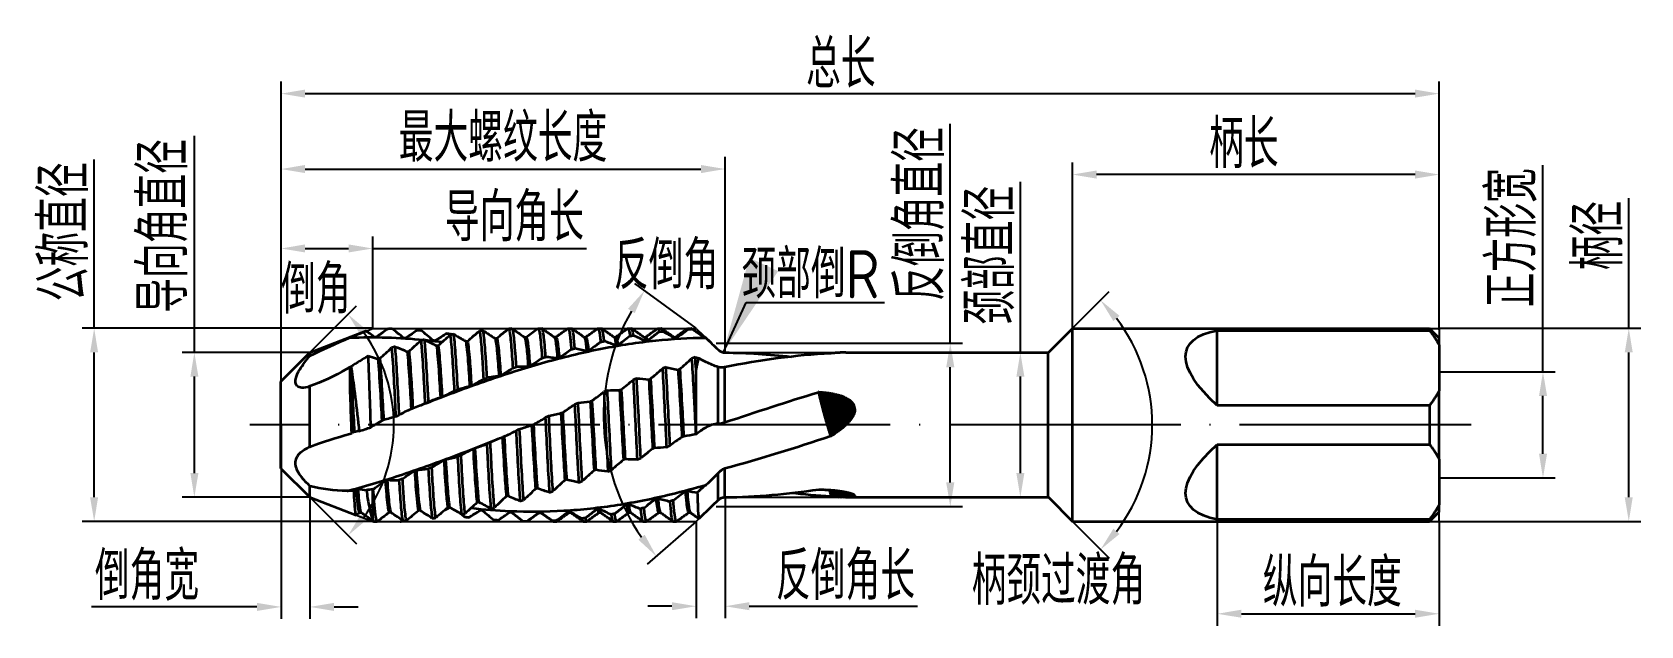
# Model space of a CAD drawing. Header units: millimetres. Extents: x 3498 to 3664, y 713 to 775.
import ezdxf

# ---------------------------------------------------------------- set-up
doc = ezdxf.new("R2010")
doc.units = ezdxf.units.MM
doc.linetypes.add('ACAD_ISO04W100', pattern=[30, 24, -3, 0, -3])
doc.layers.add('标注', color=3, linetype='Continuous')
doc.layers.add('轮廓', color=4, linetype='Continuous', lineweight=35)
doc.styles.get("Standard").update_dxf_attribs({"font": 'arial.ttf'})
doc.styles.add('工程字', font='gbenor.shx', dxfattribs={"bigfont": 'gbcbig.shx'})
doc.dimstyles.new('ISO-25', dxfattribs={"dimtxt": 2.5, "dimasz": 2.5, "dimexe": 1.25, "dimexo": 0.625, "dimtad": 1, "dimtxsty": 'Standard', "dimcen": 2.5, "dimadec": 0, "dimazin": 0, "dimtfac": 1, "dimtmove": 0, "dimatfit": 3, "dimfxl": 1, "dimarcsym": 0})
doc.dimstyles.new('ZQH', dxfattribs={"dimtxt": 3, "dimasz": 2.5, "dimexe": 1.25, "dimexo": 0, "dimgap": 0.5, "dimtad": 1, "dimdec": 3, "dimdsep": 46, "dimtxsty": '工程字', "dimblk": 'CLOSEDBLANK', "dimcen": -0.8, "dimclrd": 3, "dimclre": 3, "dimclrt": 3, "dimadec": 1, "dimazin": 2, "dimtfac": 1, "dimtdec": 3, "dimtofl": 0, "dimtmove": 0, "dimatfit": 3, "dimldrblk": 'CLOSEDBLANK', "dimfxl": 1, "dimtolj": 1, "dimtzin": 0, "dimarcsym": 0})
doc.dimstyles.new('ZQV', dxfattribs={"dimtxt": 3, "dimasz": 2.5, "dimexe": 1.25, "dimexo": 0, "dimgap": 0.5, "dimtad": 1, "dimtih": 1, "dimtoh": 1, "dimdec": 3, "dimdsep": 46, "dimtxsty": '工程字', "dimblk": 'CLOSEDBLANK', "dimcen": -0.8, "dimclrd": 3, "dimclre": 3, "dimclrt": 3, "dimadec": 1, "dimazin": 2, "dimtfac": 1, "dimtdec": 3, "dimtofl": 0, "dimtmove": 0, "dimatfit": 3, "dimldrblk": 'CLOSEDBLANK', "dimfxl": 1, "dimtolj": 1, "dimtzin": 0, "dimarcsym": 0})

msp = doc.modelspace()

# ---------------------------------------------------------------- texts
at = {"color": 3, "insert": (3571.0067, 747.2121), "char_height": 5, "attachment_point": 7, "style": '工程字'}
msp.add_mtext('颈部倒R', dxfattribs=at)

# ---------------------------------------------------------------- blocks, each defined once
blk = doc.blocks.new('*D34')
at = {"layer": 'Defpoints', "color": 0, "transparency": 16777216}
for p in [(3605.31, 760.04), (3605.31, 744.11), (3643.31, 743.96)]:
    blk.add_point(p, dxfattribs=at)
at = {"layer": '标注', "color": 3, "lineweight": -2, "transparency": 16777216}
for p, q in [((3605.31, 744.11), (3605.31, 761.29)), ((3640.81, 760.04), (3607.81, 760.04)), ((3643.31, 743.96), (3643.31, 761.29))]:
    blk.add_line(p, q, dxfattribs=at)
at = {"layer": '标注', "color": 3, "transparency": 16777216}
for points in [[(3607.81, 760.46), (3607.81, 759.62), (3605.31, 760.04)], [(3640.81, 760.46), (3640.81, 759.62), (3643.31, 760.04)]]:
    blk.add_solid(points, dxfattribs=at)
at = {"layer": '标注', "color": 3, "transparency": 16777216, "insert": (3623.06, 763.21), "char_height": 5, "attachment_point": 5, "style": '工程字'}
blk.add_mtext('\\A1;柄长', dxfattribs=at)
blk = doc.blocks.new('_ClosedBlank')
at = {"color": 0, "linetype": 'ByBlock', "lineweight": -2}
for p, q in [((-1, 0.167), (0, 0)), ((-1, 0.167), (-1, -0.167)), ((0, 0), (-1, -0.167))]:
    blk.add_line(p, q, dxfattribs=at)
blk = doc.blocks.new('*D35')
at = {"layer": 'Defpoints', "color": 0, "transparency": 16777216}
for p in [(3643.31, 768.42), (3643.31, 743.96), (3523.31, 738.61)]:
    blk.add_point(p, dxfattribs=at)
at = {"layer": '标注', "color": 3, "lineweight": -2, "transparency": 16777216}
for p, q in [((3523.31, 738.61), (3523.31, 769.67)), ((3525.81, 768.42), (3640.81, 768.42)), ((3643.31, 743.96), (3643.31, 769.67))]:
    blk.add_line(p, q, dxfattribs=at)
at = {"layer": '标注', "color": 3, "transparency": 16777216}
for points in [[(3525.81, 768.84), (3525.81, 768.01), (3523.31, 768.42)], [(3640.81, 768.84), (3640.81, 768.01), (3643.31, 768.42)]]:
    blk.add_solid(points, dxfattribs=at)
at = {"layer": '标注', "color": 3, "transparency": 16777216, "insert": (3581.31, 771.51), "char_height": 5, "attachment_point": 5, "style": '工程字'}
blk.add_mtext('\\A1;总长', dxfattribs=at)
blk = doc.blocks.new('*D36')
at = {"layer": 'Defpoints', "color": 0, "transparency": 16777216}
for p in [(3532.81, 744.11), (3503.95, 724.11), (3532.81, 724.11)]:
    blk.add_point(p, dxfattribs=at)
at = {"layer": '标注', "color": 3, "lineweight": -2, "transparency": 16777216}
for p, q in [((3503.95, 744.11), (3503.95, 761.61)), ((3532.81, 744.11), (3502.7, 744.11)), ((3503.95, 726.61), (3503.95, 741.61)), ((3532.81, 724.11), (3502.7, 724.11))]:
    blk.add_line(p, q, dxfattribs=at)
at = {"layer": '标注', "color": 3, "transparency": 16777216}
for points in [[(3503.53, 741.61), (3504.36, 741.61), (3503.95, 744.11)], [(3503.53, 726.61), (3504.36, 726.61), (3503.95, 724.11)]]:
    blk.add_solid(points, dxfattribs=at)
at = {"layer": '标注', "color": 3, "transparency": 16777216, "insert": (3500.81, 754.11), "char_height": 5, "attachment_point": 5, "rotation": 90, "style": '工程字'}
blk.add_mtext('\\A1;公称直径', dxfattribs=at)
blk = doc.blocks.new('*D37')
at = {"layer": 'Defpoints', "color": 0, "transparency": 16777216}
for p in [(3643.31, 744.11), (3643.31, 724.11), (3662.95, 724.11)]:
    blk.add_point(p, dxfattribs=at)
at = {"layer": '标注', "color": 3, "lineweight": -2, "transparency": 16777216}
for p, q in [((3662.95, 744.11), (3662.95, 757.58)), ((3643.31, 744.11), (3664.2, 744.11)), ((3662.95, 726.61), (3662.95, 741.61)), ((3643.31, 724.11), (3664.2, 724.11))]:
    blk.add_line(p, q, dxfattribs=at)
at = {"layer": '标注', "color": 3, "transparency": 16777216}
for points in [[(3662.53, 741.61), (3663.36, 741.61), (3662.95, 744.11)], [(3662.53, 726.61), (3663.36, 726.61), (3662.95, 724.11)]]:
    blk.add_solid(points, dxfattribs=at)
at = {"layer": '标注', "color": 3, "transparency": 16777216, "insert": (3659.78, 753.72), "char_height": 5, "attachment_point": 5, "rotation": 90, "style": '工程字'}
blk.add_mtext('\\A1;柄径', dxfattribs=at)
blk = doc.blocks.new('*D38')
at = {"color": 3, "lineweight": -2, "transparency": 16777216}
for p, q in [((3605.31, 744.11), (3609.11, 747.91)), ((3605.31, 724.11), (3609.11, 720.31))]:
    blk.add_line(p, q, dxfattribs=at)
blk.add_arc((3595.31, 734.11), 18.27, 322.8478, 37.1522, dxfattribs=at)
at = {"color": 3, "transparency": 16777216}
for points in [[(3609.55, 744.86), (3610.18, 745.41), (3608.22, 747.02)], [(3610.18, 722.8), (3609.55, 723.35), (3608.22, 721.19)]]:
    blk.add_solid(points, dxfattribs=at)
at = {"layer": 'Defpoints', "color": 0, "transparency": 16777216}
for p in [(3605.31, 744.11), (3602.81, 741.61), (3612.95, 738.83), (3602.81, 726.61), (3605.31, 724.11)]:
    blk.add_point(p, dxfattribs=at)
at = {"color": 3, "transparency": 16777216, "insert": (3603.85, 717.96), "char_height": 5, "attachment_point": 5, "style": '工程字'}
blk.add_mtext('\\A1;柄颈过渡角', dxfattribs=at)
blk = doc.blocks.new('*D39')
at = {"color": 3, "lineweight": -2, "transparency": 16777216}
for p, q in [((3599.91, 741.61), (3599.91, 759.28)), ((3599.91, 741.61), (3598.66, 741.61)), ((3599.91, 729.11), (3599.91, 739.11)), ((3599.47, 726.61), (3601.16, 726.61))]:
    blk.add_line(p, q, dxfattribs=at)
at = {"color": 3, "transparency": 16777216}
for points in [[(3599.5, 739.11), (3600.33, 739.11), (3599.91, 741.61)], [(3599.5, 729.11), (3600.33, 729.11), (3599.91, 726.61)]]:
    blk.add_solid(points, dxfattribs=at)
at = {"layer": 'Defpoints', "color": 0, "transparency": 16777216}
for p in [(3599.91, 741.61), (3599.47, 726.61), (3599.91, 726.61)]:
    blk.add_point(p, dxfattribs=at)
at = {"color": 3, "transparency": 16777216, "insert": (3596.78, 751.69), "char_height": 5, "attachment_point": 5, "rotation": 90, "style": '工程字'}
blk.add_mtext('\\A1;颈部直径', dxfattribs=at)
blk = doc.blocks.new('*D40')
at = {"color": 3, "lineweight": -2, "transparency": 16777216}
for p, q in [((3523.31, 738.61), (3523.31, 753.63)), ((3532.81, 744.11), (3532.81, 753.63)), ((3525.81, 752.38), (3530.31, 752.38)), ((3532.81, 752.38), (3554.97, 752.38))]:
    blk.add_line(p, q, dxfattribs=at)
at = {"color": 3, "transparency": 16777216}
for points in [[(3525.81, 752.8), (3525.81, 751.97), (3523.31, 752.38)], [(3530.31, 752.8), (3530.31, 751.97), (3532.81, 752.38)]]:
    blk.add_solid(points, dxfattribs=at)
at = {"layer": 'Defpoints', "color": 0, "transparency": 16777216}
for p in [(3532.81, 752.38), (3532.81, 744.11), (3523.31, 738.61)]:
    blk.add_point(p, dxfattribs=at)
at = {"color": 3, "transparency": 16777216, "insert": (3547.49, 755.6), "char_height": 5, "attachment_point": 5, "style": '工程字'}
blk.add_mtext('\\A1;导向角长', dxfattribs=at)
blk = doc.blocks.new('*D41')
at = {"layer": 'Defpoints', "color": 0, "transparency": 16777216}
for p in [(3643.31, 739.61), (3643.31, 728.61), (3654.06, 728.61)]:
    blk.add_point(p, dxfattribs=at)
at = {"layer": '标注', "color": 3, "lineweight": -2, "transparency": 16777216}
for p, q in [((3654.06, 739.61), (3654.06, 761)), ((3643.31, 739.61), (3655.31, 739.61)), ((3654.06, 731.11), (3654.06, 737.11)), ((3643.31, 728.61), (3655.31, 728.61))]:
    blk.add_line(p, q, dxfattribs=at)
at = {"layer": '标注', "color": 3, "transparency": 16777216}
for points in [[(3653.65, 737.11), (3654.48, 737.11), (3654.06, 739.61)], [(3653.65, 731.11), (3654.48, 731.11), (3654.06, 728.61)]]:
    blk.add_solid(points, dxfattribs=at)
at = {"layer": '标注', "color": 3, "transparency": 16777216, "insert": (3650.87, 753.5), "char_height": 5, "attachment_point": 5, "rotation": 90, "style": '工程字'}
blk.add_mtext('\\A1;正方形宽', dxfattribs=at)
blk = doc.blocks.new('*D42')
at = {"layer": 'Defpoints', "color": 0, "transparency": 16777216}
for p in [(3620.31, 724.11), (3643.31, 724.11), (3643.31, 714.54)]:
    blk.add_point(p, dxfattribs=at)
at = {"layer": '标注', "color": 3, "lineweight": -2, "transparency": 16777216}
for p, q in [((3620.31, 724.11), (3620.31, 713.29)), ((3643.31, 724.11), (3643.31, 713.29)), ((3622.81, 714.54), (3640.81, 714.54))]:
    blk.add_line(p, q, dxfattribs=at)
at = {"layer": '标注', "color": 3, "transparency": 16777216}
for points in [[(3622.81, 714.96), (3622.81, 714.13), (3620.31, 714.54)], [(3640.81, 714.96), (3640.81, 714.13), (3643.31, 714.54)]]:
    blk.add_solid(points, dxfattribs=at)
at = {"layer": '标注', "color": 3, "transparency": 16777216, "insert": (3632.23, 717.79), "char_height": 5, "attachment_point": 5, "style": '工程字'}
blk.add_mtext('\\A1;纵向长度', dxfattribs=at)
blk = doc.blocks.new('*D43')
at = {"color": 3, "lineweight": -2, "transparency": 16777216}
for p, q in [((3523.31, 729.61), (3523.31, 714)), ((3526.31, 726.61), (3526.31, 714)), ((3520.81, 715.25), (3503.68, 715.25)), ((3528.81, 715.25), (3531.31, 715.25))]:
    blk.add_line(p, q, dxfattribs=at)
at = {"color": 3, "transparency": 16777216}
for points in [[(3520.81, 715.67), (3520.81, 714.83), (3523.31, 715.25)], [(3528.81, 715.67), (3528.81, 714.83), (3526.31, 715.25)]]:
    blk.add_solid(points, dxfattribs=at)
at = {"layer": 'Defpoints', "color": 0, "transparency": 16777216}
for p in [(3523.31, 729.61), (3526.31, 726.61), (3526.31, 715.25)]:
    blk.add_point(p, dxfattribs=at)
at = {"color": 3, "transparency": 16777216, "insert": (3509.42, 718.42), "char_height": 5, "attachment_point": 5, "style": '工程字'}
blk.add_mtext('\\A1;倒角宽', dxfattribs=at)
blk = doc.blocks.new('*D44')
at = {"color": 3, "lineweight": -2, "transparency": 16777216}
for p, q in [((3514.33, 741.61), (3514.33, 764.05)), ((3526.31, 741.61), (3513.08, 741.61)), ((3514.33, 729.11), (3514.33, 739.11)), ((3526.31, 726.61), (3513.08, 726.61))]:
    blk.add_line(p, q, dxfattribs=at)
at = {"color": 3, "transparency": 16777216}
for points in [[(3513.92, 739.11), (3514.75, 739.11), (3514.33, 741.61)], [(3513.92, 729.11), (3514.75, 729.11), (3514.33, 726.61)]]:
    blk.add_solid(points, dxfattribs=at)
at = {"layer": 'Defpoints', "color": 0, "transparency": 16777216}
for p in [(3526.31, 741.61), (3514.33, 726.61), (3526.31, 726.61)]:
    blk.add_point(p, dxfattribs=at)
at = {"color": 3, "transparency": 16777216, "insert": (3511.11, 754.72), "char_height": 5, "attachment_point": 5, "rotation": 90, "style": '工程字'}
blk.add_mtext('\\A1;导向角直径', dxfattribs=at)
blk = doc.blocks.new('*D45')
at = {"color": 3, "lineweight": -2, "transparency": 16777216}
for p, q in [((3566.31, 744.11), (3559.96, 748.74)), ((3566.31, 724.11), (3561.26, 719.68))]:
    blk.add_line(p, q, dxfattribs=at)
blk.add_arc((3578.75, 735.02), 22.02, 150.3814, 214.7615, dxfattribs=at)
at = {"color": 3, "transparency": 16777216}
for points in [[(3559.26, 746.13), (3559.96, 745.68), (3560.97, 748.01)], [(3560.99, 722.73), (3560.33, 722.22), (3562.2, 720.5)]]:
    blk.add_solid(points, dxfattribs=at)
at = {"layer": 'Defpoints', "color": 0, "transparency": 16777216}
for p in [(3566.31, 744.11), (3568.41, 742.57), (3557.53, 729.15), (3569.03, 726.49), (3566.31, 724.11)]:
    blk.add_point(p, dxfattribs=at)
at = {"color": 3, "transparency": 16777216, "insert": (3563.21, 750.62), "char_height": 5, "attachment_point": 5, "style": '工程字'}
blk.add_mtext('\\A1;反倒角', dxfattribs=at)
blk = doc.blocks.new('*D46')
at = {"color": 3, "lineweight": -2, "transparency": 16777216}
for p, q in [((3569.32, 726.61), (3569.32, 714.07)), ((3566.31, 724.11), (3566.31, 714.07)), ((3563.81, 715.32), (3561.31, 715.32)), ((3571.82, 715.32), (3589.27, 715.32))]:
    blk.add_line(p, q, dxfattribs=at)
at = {"color": 3, "transparency": 16777216}
for points in [[(3563.81, 715.74), (3563.81, 714.91), (3566.31, 715.32)], [(3571.82, 715.74), (3571.82, 714.91), (3569.32, 715.32)]]:
    blk.add_solid(points, dxfattribs=at)
at = {"layer": 'Defpoints', "color": 0, "transparency": 16777216}
for p in [(3569.32, 726.61), (3566.31, 724.11), (3569.32, 715.32)]:
    blk.add_point(p, dxfattribs=at)
at = {"color": 3, "transparency": 16777216, "insert": (3581.8, 718.46), "char_height": 5, "attachment_point": 5, "style": '工程字'}
blk.add_mtext('\\A1;反倒角长', dxfattribs=at)
blk = doc.blocks.new('*D47')
at = {"color": 3, "lineweight": -2, "transparency": 16777216}
for p, q in [((3592.65, 742.57), (3592.65, 765.28)), ((3568.41, 742.57), (3593.9, 742.57)), ((3592.65, 728.14), (3592.65, 740.07)), ((3568.41, 725.64), (3593.9, 725.64))]:
    blk.add_line(p, q, dxfattribs=at)
at = {"color": 3, "transparency": 16777216}
for points in [[(3592.23, 740.07), (3593.07, 740.07), (3592.65, 742.57)], [(3592.23, 728.14), (3593.07, 728.14), (3592.65, 725.64)]]:
    blk.add_solid(points, dxfattribs=at)
at = {"layer": 'Defpoints', "color": 0, "transparency": 16777216}
for p in [(3568.41, 742.57), (3568.41, 725.64), (3592.65, 725.64)]:
    blk.add_point(p, dxfattribs=at)
at = {"color": 3, "transparency": 16777216, "insert": (3589.51, 755.96), "char_height": 5, "attachment_point": 5, "rotation": 90, "style": '工程字'}
blk.add_mtext('\\A1;反倒角直径', dxfattribs=at)
blk = doc.blocks.new('*D48')
at = {"color": 3, "lineweight": -2, "transparency": 16777216}
for p, q in [((3523.31, 738.61), (3523.31, 761.86)), ((3569.32, 741.61), (3569.32, 761.86)), ((3525.81, 760.61), (3566.82, 760.61))]:
    blk.add_line(p, q, dxfattribs=at)
at = {"color": 3, "transparency": 16777216}
for points in [[(3525.81, 761.03), (3525.81, 760.19), (3523.31, 760.61)], [(3566.82, 761.03), (3566.82, 760.19), (3569.32, 760.61)]]:
    blk.add_solid(points, dxfattribs=at)
at = {"layer": 'Defpoints', "color": 0, "transparency": 16777216}
for p in [(3569.32, 760.61), (3569.32, 741.61), (3523.31, 738.61)]:
    blk.add_point(p, dxfattribs=at)
at = {"color": 3, "transparency": 16777216, "insert": (3546.31, 763.86), "char_height": 5, "attachment_point": 5, "style": '工程字'}
blk.add_mtext('\\A1;最大螺纹长度', dxfattribs=at)
blk = doc.blocks.new('*D49')
at = {"color": 3, "lineweight": -2, "transparency": 16777216}
for p, q in [((3526.31, 741.61), (3531.14, 746.44)), ((3526.31, 726.61), (3531.14, 721.77))]:
    blk.add_line(p, q, dxfattribs=at)
blk.add_arc((3518.81, 734.11), 16.19, 323.8561, 36.1439, dxfattribs=at)
at = {"color": 3, "transparency": 16777216}
for points in [[(3531.57, 743.38), (3532.2, 743.93), (3530.26, 745.55)], [(3532.2, 724.29), (3531.57, 724.83), (3530.26, 722.66)]]:
    blk.add_solid(points, dxfattribs=at)
at = {"layer": 'Defpoints', "color": 0, "transparency": 16777216}
for p in [(3526.31, 741.61), (3523.31, 738.61), (3523.31, 729.61), (3534.45, 729.92), (3526.31, 726.61)]:
    blk.add_point(p, dxfattribs=at)
at = {"color": 3, "transparency": 16777216, "insert": (3526.91, 748.12), "char_height": 5, "attachment_point": 5, "style": '工程字'}
blk.add_mtext('\\A1;倒角', dxfattribs=at)

# ---------------------------------------------------------------- dimensions: what is measured, and where the dimension line sits
for base, p1, p2, text, picture, middle in [((3514.3326, 726.6062), (3526.3075, 741.6062), (3526.3075, 726.6062), '导向角直径', '*D44', (3514.3326, 754.7216)), ((3592.6515, 725.6422), (3568.4117, 742.5703), (3568.4117, 725.6422), '反倒角直径', '*D47', (3592.6515, 755.9602)), ((3599.9149, 726.6062), (3599.9149, 741.6062), (3599.4746, 726.6062), '颈部直径', '*D39', (3599.9149, 751.6926))]:
    dim = msp.add_linear_dim(base=base, p1=p1, p2=p2, angle=90, text=text, dimstyle='ZQH', override={"dimtxt": 5, "dimsah": 1})
    dim.commit()
    dim.dimension.update_dxf_attribs({"geometry": picture, "text_midpoint": middle, "dimtype": 160})
for base, p1, p2, text, picture, middle in [((3569.3191, 760.6106), (3523.3075, 738.6062), (3569.3191, 741.6062), '最大螺纹长度', '*D48', (3546.3133, 763.8587)), ((3569.3191, 715.3239), (3566.3075, 724.1062), (3569.3191, 726.6062), '反倒角长', '*D46', (3581.7952, 718.4617))]:
    dim = msp.add_linear_dim(base=base, p1=p1, p2=p2, text=text, dimstyle='ZQH', override={"dimtxt": 5, "dimsah": 1})
    dim.commit()
    dim.dimension.update_dxf_attribs({"geometry": picture, "text_midpoint": middle})
for base, p1, p2, text, picture, middle in [((3532.8075, 752.3839), (3523.3075, 738.6062), (3532.8075, 744.1062), '导向角长', '*D40', (3547.4931, 752.3839)), ((3526.3075, 715.2512), (3523.3075, 729.6062), (3526.3075, 726.6062), '倒角宽', '*D43', (3509.4213, 715.2512))]:
    dim = msp.add_linear_dim(base=base, p1=p1, p2=p2, text=text, dimstyle='ZQH', override={"dimtxt": 5, "dimsah": 1})
    dim.commit()
    dim.dimension.update_dxf_attribs({"geometry": picture, "text_midpoint": middle, "dimtype": 160})
for base, line1, line2, text, override, picture, middle in [((3557.5303, 729.1519), ((3566.3075, 724.1062), (3569.0278, 726.4937)), ((3566.3075, 744.1062), (3568.4117, 742.5703)), '反倒角', {"dimtxt": 5, "dimsah": 1}, '*D45', (3563.2113, 750.6229)), ((3534.446, 729.9159), ((3523.3075, 729.6062), (3526.3075, 726.6062)), ((3523.3075, 738.6062), (3526.3075, 741.6062)), '倒角', {"dimtxt": 5, "dimsah": 1}, '*D49', (3526.9108, 748.1226)), ((3612.9516, 738.834), ((3602.8075, 726.6062), (3605.3075, 724.1062)), ((3602.8075, 741.6062), (3605.3075, 744.1062)), '柄颈过渡角', {"dimtxt": 5, "dimasz": 2.5, "dimtxsty": '工程字', "dimsah": 1}, '*D38', (3603.8455, 717.9579))]:
    dim = msp.add_angular_dim_2l(base=base, line1=line1, line2=line2, text=text, dimstyle='ZQV', override=override)
    dim.commit()
    dim.dimension.update_dxf_attribs({"geometry": picture, "text_midpoint": middle, "dimtype": 162})
at = {"layer": '标注', "color": 3}
for base, p1, p2, angle, text, picture, middle in [((3643.3075, 768.4238), (3523.3075, 738.6062), (3643.3075, 743.9571), 180, '总长', '*D35', (3581.3061, 768.4238)), ((3503.9458, 724.1062), (3532.8075, 744.1062), (3532.8075, 724.1062), 89.999998, '公称直径', '*D36', (3503.9458, 754.1099)), ((3654.0648, 728.6062), (3643.3075, 739.6062), (3643.3075, 728.6062), 89.999998, '正方形宽', '*D41', (3654.0648, 753.5002)), ((3605.3075, 760.0409), (3643.3075, 743.9571), (3605.3075, 744.1062), 180, '柄长', '*D34', (3623.0634, 760.0409)), ((3662.9481, 724.1062), (3643.3075, 744.1062), (3643.3075, 724.1062), 89.999998, '柄径', '*D37', (3662.9481, 753.7202)), ((3643.3075, 714.5424), (3620.3075, 724.1062), (3643.3075, 724.1062), 180, '纵向长度', '*D42', (3632.2317, 714.5424))]:
    dim = msp.add_linear_dim(base=base, p1=p1, p2=p2, angle=angle, text=text, dimstyle='ZQH', override={"dimtxt": 5, "dimasz": 2.5, "dimtxsty": '工程字', "dimsah": 1}, dxfattribs=at)
    dim.commit()
    dim.dimension.update_dxf_attribs({"geometry": picture, "text_midpoint": middle, "dimtype": 160})

# ---------------------------------------------------------------- linework, layer by layer
for p, q in [((3526.3132, 741.6062), (3532.8132, 744.1062)), ((3532.8132, 744.1062), (3566.3132, 744.1062)), ((3566.3132, 744.1062), (3568.599, 741.9062)), ((3602.8132, 741.6062), (3605.3132, 744.1062)), ((3605.3132, 744.1062), (3643.3132, 744.1062)), ((3643.3132, 744.1062), (3643.3132, 734.1062)), ((3523.3132, 738.6062), (3526.3132, 741.6062)), ((3569.3132, 741.6062), (3602.8132, 741.6062)), ((3523.3132, 734.1062), (3523.3132, 738.6062))]:
    msp.add_line(p, q)
at = {"color": 2, "linetype": 'ACAD_ISO04W100'}
msp.add_line((3646.6249, 734.1062), (3520.0696, 734.1062), dxfattribs=at)
at = {"extrusion": (0, -1.22465e-16, -1)}
for p, q in [((3523.3132, 734.1062), (3523.3132, 729.6062)), ((3643.3132, 724.1062), (3643.3132, 734.1062)), ((3523.3132, 729.6062), (3526.3132, 726.6062)), ((3526.3132, 726.6062), (3532.8132, 724.1062)), ((3566.3132, 724.1062), (3568.599, 726.3062)), ((3568.599, 726.3062), (3568.6061, 726.3134)), ((3569.3132, 726.6062), (3602.8132, 726.6062)), ((3602.8132, 726.6062), (3605.3132, 724.1062)), ((3532.8132, 724.1062), (3566.3132, 724.1062)), ((3605.3132, 724.1062), (3643.3132, 724.1062))]:
    msp.add_line(p, q, dxfattribs=at)
msp.add_arc((3569.3132, 742.6062), 1, 225, 270)
msp.add_arc((-3569.3132, 725.6062), 1, 45, 90, dxfattribs=at)
at = {"layer": '轮廓', "color": 4, "lineweight": 35}
for p, q in [((3526.3075, 741.6062), (3532.1112, 743.8385)), ((3549.9557, 744.1062), (3550.3344, 744.1062)), ((3553.0557, 744.1062), (3553.4344, 744.1062)), ((3556.1557, 744.1062), (3556.5344, 744.1062)), ((3559.2557, 744.1062), (3559.6344, 744.1062)), ((3562.3557, 744.1062), (3562.7344, 744.1062)), ((3565.4557, 744.1062), (3565.8344, 744.1062)), ((3602.8132, 741.6062), (3605.3132, 744.1062)), ((3605.3132, 724.1062), (3605.3132, 744.1062)), ((3605.3132, 744.1062), (3642.3133, 744.1062)), ((3620.3132, 743.9008), (3620.3132, 743.899)), ((3620.3132, 743.9008), (3642.3133, 743.9008)), ((3620.3132, 736.1316), (3620.3132, 743.899)), ((3642.3133, 744.1062), (3642.3133, 743.9008)), ((3643.3132, 743.1064), (3642.3133, 744.1062)), ((3551.6107, 743.2062), (3551.6951, 743.2063)), ((3551.6951, 743.2063), (3551.789, 743.2063)), ((3554.7107, 743.2062), (3554.7951, 743.2063)), ((3554.7951, 743.2063), (3554.889, 743.2063)), ((3557.8107, 743.2062), (3557.8951, 743.2063)), ((3557.8951, 743.2063), (3557.989, 743.2063)), ((3560.9107, 743.2062), (3560.9951, 743.2063)), ((3560.9951, 743.2063), (3561.089, 743.2063)), ((3564.0107, 743.2062), (3564.0951, 743.2063)), ((3564.0951, 743.2063), (3564.189, 743.2063)), ((3567.1107, 743.2062), (3567.1951, 743.2063)), ((3567.1951, 743.2063), (3567.2426, 743.2063)), ((3567.8691, 742.6032), (3567.2426, 743.2063)), ((3643.3132, 742.3838), (3643.3132, 743.1064)), ((3643.3132, 742.3838), (3643.3132, 737.6397)), ((3523.3075, 738.6062), (3526.3075, 741.6062)), ((3526.3075, 741.2583), (3526.3075, 741.6062)), ((3568.5933, 734.2488), (3568.5933, 740.1)), ((3568.6004, 734.249), (3568.6004, 740.0975)), ((3569.3075, 734.3762), (3569.3075, 740.0863)), ((3580.2765, 741.5134), (3580.2766, 741.5134)), ((3581.8392, 741.6062), (3602.8075, 741.6062)), ((3602.8075, 726.6062), (3602.8075, 741.6062)), ((3523.3075, 729.6062), (3523.3075, 738.6062)), ((3566.3075, 733.16), (3566.3075, 739.8511)), ((3526.3075, 731.8483), (3526.3075, 738.1171)), ((3579.0221, 737.5006), (3579.0358, 737.4407)), ((3579.0358, 737.4407), (3579.1695, 737.495)), ((3579.0358, 737.4407), (3579.0508, 737.3759)), ((3579.0508, 737.3759), (3579.324, 737.487)), ((3579.0508, 737.3759), (3579.0662, 737.3096)), ((3579.0662, 737.3096), (3579.4772, 737.4767)), ((3579.0662, 737.3096), (3579.0821, 737.2419)), ((3579.0821, 737.2419), (3579.6288, 737.4642)), ((3579.0821, 737.2419), (3579.0985, 737.1729)), ((3579.0985, 737.1729), (3579.7788, 737.4496)), ((3579.0985, 737.1729), (3579.1153, 737.1027)), ((3579.1153, 737.1027), (3579.9269, 737.4327)), ((3579.1153, 737.1027), (3579.1324, 737.0311)), ((3579.1324, 737.0311), (3580.0732, 737.4137)), ((3579.1324, 737.0311), (3579.15, 736.9585)), ((3579.15, 736.9585), (3580.2173, 737.3924)), ((3579.15, 736.9585), (3579.168, 736.8847)), ((3579.168, 736.8847), (3580.3592, 737.369)), ((3579.168, 736.8847), (3579.1864, 736.8098)), ((3579.1864, 736.8098), (3580.4986, 737.3434)), ((3579.1864, 736.8098), (3579.2051, 736.7339)), ((3579.2051, 736.7339), (3580.6355, 737.3156)), ((3579.2051, 736.7339), (3579.2241, 736.6571)), ((3579.2241, 736.6571), (3580.7697, 737.2856)), ((3579.2435, 736.5794), (3580.901, 737.2534)), ((3579.2632, 736.5009), (3581.0292, 737.219)), ((3579.2833, 736.4216), (3581.1542, 737.1824)), ((3579.3035, 736.3417), (3581.2759, 737.1437)), ((3579.3241, 736.2611), (3581.394, 737.1027)), ((3579.3449, 736.1799), (3581.5084, 737.0596)), ((3579.366, 736.0982), (3581.619, 737.0143)), ((3579.3873, 736.016), (3581.7255, 736.9668)), ((3579.4088, 735.9335), (3581.8278, 736.9171)), ((3579.4304, 735.8507), (3581.9257, 736.8653)), ((3579.4523, 735.7675), (3582.0191, 736.8113)), ((3579.4743, 735.6842), (3582.1079, 736.7551)), ((3579.4964, 735.6008), (3582.1917, 736.6968)), ((3643.3132, 730.5728), (3643.3132, 737.6397)), ((3579.2241, 736.6571), (3579.2435, 736.5794)), ((3579.2435, 736.5794), (3579.2632, 736.5009)), ((3579.2632, 736.5009), (3579.2833, 736.4216)), ((3579.2833, 736.4216), (3579.3035, 736.3417)), ((3579.3035, 736.3417), (3579.3241, 736.2611)), ((3579.3241, 736.2611), (3579.3449, 736.1799)), ((3579.3449, 736.1799), (3579.366, 736.0982)), ((3579.366, 736.0982), (3579.3873, 736.016)), ((3579.3873, 736.016), (3579.4088, 735.9335)), ((3579.4088, 735.9335), (3579.4304, 735.8507)), ((3579.4304, 735.8507), (3579.4523, 735.7675)), ((3579.4523, 735.7675), (3579.4743, 735.6842)), ((3579.4743, 735.6842), (3579.4964, 735.6008)), ((3579.4964, 735.6008), (3579.5187, 735.5173)), ((3579.5187, 735.5173), (3582.2706, 736.6363)), ((3579.5187, 735.5173), (3579.541, 735.4338)), ((3579.541, 735.4338), (3582.3442, 736.5737)), ((3579.541, 735.4338), (3579.5635, 735.3504)), ((3579.5635, 735.3504), (3582.4125, 736.5089)), ((3579.5635, 735.3504), (3579.586, 735.2671)), ((3579.586, 735.2671), (3582.4753, 736.442)), ((3579.586, 735.2671), (3579.6086, 735.1841)), ((3579.6086, 735.1841), (3582.5325, 736.373)), ((3579.6086, 735.1841), (3579.6312, 735.1012)), ((3579.6312, 735.1012), (3582.5838, 736.3018)), ((3579.6312, 735.1012), (3579.6538, 735.0187)), ((3579.6538, 735.0187), (3582.6188, 736.2243)), ((3579.6764, 734.9366), (3582.6414, 736.1422)), ((3579.699, 734.855), (3582.664, 736.0606)), ((3579.7216, 734.7738), (3582.6866, 735.9795)), ((3579.7441, 734.6933), (3582.7091, 735.8989)), ((3579.7665, 734.6134), (3582.7315, 735.819)), ((3579.7888, 734.5342), (3582.7538, 735.7398)), ((3579.8111, 734.4557), (3582.7677, 735.658)), ((3579.8332, 734.3781), (3582.7603, 735.5683)), ((3579.8551, 734.3014), (3582.7456, 735.4767)), ((3579.8769, 734.2256), (3582.7235, 735.3831)), ((3579.8986, 734.1509), (3582.6941, 735.2875)), ((3579.92, 734.0771), (3582.657, 735.1901)), ((3579.9412, 734.0046), (3582.6123, 735.0906)), ((3582.6082, 736.2628), (3582.6188, 736.2243)), ((3582.6188, 736.2243), (3582.6414, 736.1422)), ((3582.6414, 736.1422), (3582.664, 736.0606)), ((3582.664, 736.0606), (3582.6866, 735.9795)), ((3582.6866, 735.9795), (3582.7091, 735.8989)), ((3582.7091, 735.8989), (3582.7315, 735.819)), ((3582.7315, 735.819), (3582.7538, 735.7398)), ((3582.7538, 735.7398), (3582.7681, 735.6893)), ((3620.3132, 736.1316), (3620.3132, 736.1227)), ((3642.3133, 736.1227), (3620.3132, 736.1227)), ((3642.3133, 736.1227), (3642.3133, 732.0898)), ((3579.6538, 735.0187), (3579.6764, 734.9366)), ((3579.6764, 734.9366), (3579.699, 734.855)), ((3579.699, 734.855), (3579.7216, 734.7738)), ((3579.7216, 734.7738), (3579.7441, 734.6933)), ((3579.7441, 734.6933), (3579.7665, 734.6134)), ((3579.7665, 734.6134), (3579.7888, 734.5342)), ((3579.7888, 734.5342), (3579.8111, 734.4557)), ((3579.8111, 734.4557), (3579.8332, 734.3781)), ((3579.8332, 734.3781), (3579.8551, 734.3014)), ((3579.8551, 734.3014), (3579.8769, 734.2256)), ((3579.8769, 734.2256), (3579.8986, 734.1509)), ((3579.8986, 734.1509), (3579.92, 734.0771)), ((3579.92, 734.0771), (3579.9412, 734.0046)), ((3579.9412, 734.0046), (3579.9622, 733.9332)), ((3579.9622, 733.9332), (3582.5597, 734.9893)), ((3579.9622, 733.9332), (3579.983, 733.863)), ((3579.983, 733.863), (3582.4993, 734.8861)), ((3579.983, 733.863), (3580.0035, 733.7941)), ((3580.0035, 733.7941), (3582.4308, 734.7811)), ((3580.0035, 733.7941), (3580.0238, 733.7266)), ((3580.0238, 733.7266), (3582.3542, 734.6742)), ((3580.0238, 733.7266), (3580.0437, 733.6604)), ((3580.0437, 733.6604), (3582.2694, 734.5654)), ((3580.0437, 733.6604), (3580.0633, 733.5958)), ((3580.0633, 733.5958), (3582.1762, 734.4549)), ((3580.0633, 733.5958), (3580.0826, 733.5326)), ((3580.0826, 733.5326), (3582.0747, 734.3425)), ((3580.0826, 733.5326), (3580.1016, 733.4709)), ((3580.1016, 733.4709), (3581.9646, 734.2284)), ((3580.1016, 733.4709), (3580.1203, 733.4108)), ((3580.1203, 733.4108), (3581.8459, 734.1125)), ((3580.1203, 733.4108), (3580.1385, 733.3524)), ((3580.1385, 733.3524), (3581.7185, 733.9949)), ((3580.1564, 733.2957), (3581.5823, 733.8755)), ((3580.1739, 733.2407), (3581.4372, 733.7544)), ((3580.191, 733.1875), (3581.2831, 733.6315)), ((3580.2077, 733.136), (3581.1198, 733.5069)), ((3580.2239, 733.0865), (3580.9473, 733.3806)), ((3580.1385, 733.3524), (3580.1564, 733.2957)), ((3580.1564, 733.2957), (3580.1739, 733.2407)), ((3580.1739, 733.2407), (3580.191, 733.1875)), ((3580.191, 733.1875), (3580.2077, 733.136)), ((3580.2077, 733.136), (3580.2239, 733.0865)), ((3580.2239, 733.0865), (3580.2397, 733.0388)), ((3580.2397, 733.0388), (3580.7655, 733.2526)), ((3580.2397, 733.0388), (3580.255, 732.9931)), ((3580.255, 732.9931), (3580.5742, 733.1229)), ((3580.255, 732.9931), (3580.2699, 732.9493)), ((3580.2699, 732.9493), (3580.3733, 732.9914)), ((3580.2699, 732.9493), (3580.2766, 732.9299)), ((3620.3132, 732.0898), (3642.3133, 732.0898)), ((3620.3132, 732.0898), (3620.3132, 732.0809)), ((3620.3132, 724.3135), (3620.3132, 732.0809)), ((3643.3132, 730.5728), (3643.3132, 725.8287)), ((3523.3075, 729.6062), (3526.3075, 726.6062)), ((3568.5933, 726.3076), (3568.5933, 729.1147)), ((3568.6004, 726.3147), (3568.6004, 729.1229)), ((3569.3075, 726.6111), (3569.3075, 729.5798)), ((3526.3075, 726.6062), (3526.3075, 727.7688)), ((3532.8075, 724.3036), (3532.8075, 727.4209)), ((3580.1098, 727.3723), (3580.1203, 727.3389)), ((3580.1203, 727.3389), (3580.1385, 727.2779)), ((3580.1203, 727.3389), (3581.8459, 726.6063)), ((3580.1385, 727.2779), (3580.1564, 727.2152)), ((3580.1385, 727.2779), (3581.7185, 726.6071)), ((3580.1564, 727.2152), (3580.1739, 727.1508)), ((3580.1564, 727.2152), (3581.5823, 726.6098)), ((3580.1735, 727.3677), (3581.9646, 726.6072)), ((3580.1739, 727.1508), (3580.191, 727.0849)), ((3580.1739, 727.1508), (3581.4372, 726.6145)), ((3580.191, 727.0849), (3580.2077, 727.0175)), ((3580.191, 727.0849), (3581.2831, 726.6213)), ((3580.2077, 727.0175), (3580.2239, 726.9486)), ((3580.2077, 727.0175), (3581.1198, 726.6302)), ((3580.2239, 726.9486), (3580.2397, 726.8782)), ((3580.2239, 726.9486), (3580.9473, 726.6414)), ((3580.2397, 726.8782), (3580.255, 726.8065)), ((3580.2397, 726.8782), (3580.7655, 726.655)), ((3580.255, 726.8065), (3580.2699, 726.7335)), ((3580.255, 726.8065), (3580.5742, 726.671)), ((3580.2699, 726.7335), (3580.2766, 726.6991)), ((3580.2699, 726.7335), (3580.3733, 726.6896)), ((3580.3161, 727.3566), (3582.0747, 726.61)), ((3580.4564, 727.3445), (3582.1762, 726.6144)), ((3580.5941, 727.3316), (3582.2694, 726.6203)), ((3580.7291, 727.3177), (3582.3542, 726.6278)), ((3580.8613, 727.303), (3582.4308, 726.6367)), ((3580.9905, 727.2875), (3582.4993, 726.6469)), ((3581.1166, 727.2711), (3582.5597, 726.6584)), ((3581.2393, 727.254), (3582.6123, 726.6711)), ((3581.3586, 727.2362), (3582.657, 726.685)), ((3581.4742, 727.2178), (3582.6941, 726.6999)), ((3581.586, 727.1987), (3582.7235, 726.7157)), ((3581.6938, 727.1791), (3582.7456, 726.7325)), ((3581.7975, 727.1589), (3582.7603, 726.7501)), ((3581.8968, 727.1383), (3582.7677, 726.7685)), ((3581.9917, 727.1172), (3582.7359, 726.8013)), ((3582.082, 727.0958), (3582.6981, 726.8343)), ((3582.1675, 727.0741), (3582.6693, 726.8611)), ((3582.2481, 727.0521), (3582.6472, 726.8827)), ((3582.3237, 727.0299), (3582.6305, 726.8996)), ((3582.3942, 727.0075), (3582.6183, 726.9123)), ((3582.4598, 726.9848), (3582.6102, 726.9209)), ((3582.5222, 726.961), (3582.5838, 726.9348)), ((3526.3075, 726.6062), (3531.1056, 724.7608)), ((3567.8691, 725.6093), (3566.6041, 724.3917)), ((3568.6061, 726.3134), (3568.599, 726.3062)), ((3581.8392, 726.6062), (3602.8075, 726.6062)), ((3602.8132, 726.6062), (3605.3132, 724.1062)), ((3643.3132, 725.106), (3642.3133, 724.1062)), ((3643.3132, 725.106), (3643.3132, 725.8287)), ((3531.5451, 725.0062), (3531.4512, 725.0062)), ((3531.6295, 725.0062), (3531.5451, 725.0062)), ((3532.9057, 724.1062), (3533.2355, 724.1062)), ((3535.6645, 724.1062), (3535.7619, 724.1062)), ((3550.1451, 725.0062), (3550.0512, 725.0062)), ((3550.2295, 725.0062), (3550.1451, 725.0062)), ((3551.5057, 724.1062), (3551.8844, 724.1062)), ((3553.2451, 725.0062), (3553.1512, 725.0062)), ((3553.3295, 725.0062), (3553.2451, 725.0062)), ((3554.6057, 724.1062), (3554.9844, 724.1062)), ((3556.3451, 725.0062), (3556.2512, 725.0062)), ((3556.4295, 725.0062), (3556.3451, 725.0062)), ((3557.7057, 724.1062), (3558.0844, 724.1062)), ((3559.4451, 725.0062), (3559.3512, 725.0062)), ((3559.5295, 725.0062), (3559.4451, 725.0062)), ((3560.8057, 724.1062), (3561.1844, 724.1062)), ((3562.5451, 725.0062), (3562.4512, 725.0062)), ((3562.6295, 725.0062), (3562.5451, 725.0062)), ((3563.9057, 724.1062), (3564.2844, 724.1062)), ((3565.6451, 725.0062), (3565.5512, 725.0062)), ((3565.7295, 725.0062), (3565.6451, 725.0062)), ((3605.3132, 724.1062), (3642.3133, 724.1062)), ((3620.3132, 724.3135), (3620.3132, 724.3117)), ((3642.3133, 724.3117), (3620.3132, 724.3117)), ((3642.3133, 724.3117), (3642.3133, 724.1062))]:
    msp.add_line(p, q, dxfattribs=at)
at = {"layer": '轮廓', "color": 4, "lineweight": 35, "extrusion": (0, 0, -1)}
for centre, major_axis, ratio, start_param, end_param in [((3637.0265, 734.1062), (-19.8502, 7.8821), 0.31002896, -0.70394382, 0.45896522), ((3512.1124, 734.1062), (-189.0959, 5.0585), 0.02928282, 1.9316866, 1.93251988), ((3526.9508, 734.1062), (-138.2161, 4.9228), 0.04093769, 1.95676163, 1.95796947), ((3535.5107, 734.1062), (-109.0484, 4.7859), 0.05295415, 1.98192948, 1.98346369), ((3541.1029, 734.1062), (-90.1434, 4.6477), 0.06529998, 2.00716482, 2.00902467), ((3545.0585, 734.1062), (-76.8983, 4.5083), 0.0779445, 2.03249216, 2.03467677), ((3548.0162, 734.1062), (-67.1047, 4.3676), 0.09085853, 2.05793807, 2.06044641), ((3550.3207, 734.1062), (-59.5709, 4.2257), 0.1040143, 2.08353088, 2.08636178), ((3552.1743, 734.1062), (-53.5972, 4.0825), 0.11738537, 2.10930057, 2.11245271), ((3553.7038, 734.1062), (-48.7456, 3.9378), 0.13094647, 2.13527863, 2.13875056), ((3554.9925, 734.1062), (-44.7282, 3.7916), 0.14467337, 2.16149796, 2.1652881), ((3556.0974, 734.1062), (-41.3478, 3.6437), 0.15854263, 2.18799281, 2.19209945), ((3557.0591, 734.1062), (-38.4649, 3.494), 0.17253148, 2.21479877, 2.21922006), ((3557.9069, 734.1062), (-35.9779, 3.3423), 0.18661753, 2.24195269, 2.24668669), ((3558.6627, 734.1062), (-33.8113, 3.1883), 0.20077854, 2.26949274, 2.27453739), ((3559.3433, 734.1062), (-31.9075, 3.0319), 0.21499219, 2.29745845, 2.30281156), ((3559.9617, 734.1062), (-30.2222, 2.8727), 0.22923577, 2.32589064, 2.33154996), ((3560.5279, 734.1062), (-28.7204, 2.7107), 0.2434859, 2.35483155, 2.36079471), ((3561.0501, 734.1062), (-27.3743, 2.5454), 0.25771823, 2.38432477, 2.39058932), ((3561.5348, 734.1062), (-26.1615, 2.3766), 0.27190711, 2.41441527, 2.42097868), ((3561.9875, 734.1062), (-25.0637, 2.204), 0.28602527, 2.44514932, 2.452009), ((3562.4125, 734.1062), (-24.0659, 2.0272), 0.30004341, 2.47657442, 2.48372771), ((3562.8136, 734.1062), (-23.1557, 1.846), 0.31392993, 2.50873911, 2.51618329), ((3563.1938, 734.1062), (-22.3225, 1.66), 0.32765049, 2.54169271, 2.54942501), ((3563.5559, 734.1062), (-21.5576, 1.4689), 0.34116769, 2.5754849, 2.58350253), ((3563.9019, 734.1062), (-20.8534, 1.2723), 0.35444072, 2.61016525, 2.61846536), ((3564.234, 734.1062), (-20.2036, 1.0699), 0.36742501, 2.64578244, 2.65436217), ((3564.5537, 734.1062), (-19.6025, 0.8615), 0.38007205, 2.68238336, 2.69123983), ((3564.8626, 734.1062), (-19.0454, 0.6468), 0.39232913, 2.72001195, 2.72914227), ((3565.1618, 734.1062), (-18.528, 0.4256), 0.4041393, 2.75870775, 2.76810905), ((3565.4527, 734.1062), (-18.0468, 0.1979), 0.41544142, 2.79850422, 2.80817361), ((3565.7361, 734.1062), (17.5984, 0.0365), 0.42617046, -0.30216593, -0.2922313), ((3569.5601, 734.1062), (13.4576, 3.9232), 0.47497688, 0.41885165, 0.43246537), ((3566.0129, 734.1062), (17.1799, 0.2774), 0.43625795, -0.26010226, -0.25466947), ((3582.8759, 734.1062), (-2.0109, 7.4996), 0.04020823, 1.28991428, 1.36889791), ((3569.3123, 734.1062), (13.6218, 3.682), 0.47967393, 0.36814032, 0.38152241), ((3569.0653, 734.1062), (13.7999, 3.4326), 0.48322142, 0.31721671, 0.3303659), ((3568.8187, 734.1062), (13.992, 3.1762), 0.48558344, 0.26621421, 0.27912902), ((3568.5721, 734.1062), (14.1982, 2.914), 0.48673699, 0.21527812, 0.2279569), ((3568.3252, 734.1062), (14.4188, 2.6474), 0.48667308, 0.16456073, 0.17700164), ((3568.0775, 734.1062), (14.6541, 2.3779), 0.48539711, 0.11421569, 0.12641675), ((3567.8287, 734.1062), (14.9049, 2.1069), 0.48292866, 0.07207133, 0.0763515), ((3573.6256, 734.1062), (12.672, 6.3952), 0.30919849, 1.11800922, 1.13517433), ((3573.3198, 734.1062), (12.6274, 6.2896), 0.32354141, 1.07472008, 1.09162569), ((3573.021, 734.1062), (12.5966, 6.1773), 0.33765799, 1.03114043, 1.04779311), ((3572.7287, 734.1062), (12.5795, 6.0579), 0.3515027, 0.98721169, 1.00361692), ((3572.4423, 734.1062), (12.5761, 5.9309), 0.36502636, 0.94287756, 0.95903991), ((3572.1614, 734.1062), (12.5865, 5.796), 0.37817594, 0.89808503, 0.91400827), ((3571.8855, 734.1062), (12.6106, 5.6525), 0.39089443, 0.8527856, 0.86847276), ((3571.6142, 734.1062), (12.6487, 5.5001), 0.40312087, 0.80693681, 0.8223903), ((3571.347, 734.1062), (12.7006, 5.3383), 0.41479053, 0.76050403, 0.77572568), ((3571.0835, 734.1062), (12.7666, 5.1667), 0.42583532, 0.7134625, 0.72845366), ((3570.8234, 734.1062), (12.8466, 4.9851), 0.43618449, 0.66579961, 0.68056115), ((3570.5663, 734.1062), (12.9406, 4.7932), 0.44576552, 0.61751721, 0.6320496), ((3570.3118, 734.1062), (13.0488, 4.5909), 0.45450545, 0.56863384, 0.58293721), ((3570.0595, 734.1062), (13.1711, 4.3783), 0.4623324, 0.51918676, 0.53326086), ((3569.809, 734.1062), (13.3073, 4.1556), 0.46917749, 0.46923331, 0.48307762), ((3574.5909, 734.1062), (12.8891, 6.6756), 0.26521846, 1.24674068, 1.25502665), ((3574.2605, 734.1062), (12.8026, 6.5878), 0.27999922, 1.20395783, 1.22166667), ((3573.9389, 734.1062), (12.7303, 6.4945), 0.29467138, 1.16106804, 1.17850042), ((3637.0265, 734.1062), (19.8502, 7.8821), 0.31002897, 2.68262747, 3.8455365), ((3574.5909, 734.1062), (-12.824, 5.27), 0.41612477, 4.08245639, 4.09074235), ((3574.2605, 734.1062), (-12.7458, 5.4456), 0.40460866, 4.03128014, 4.04898897), ((3566.0129, 734.1062), (-17.1801, 7.4976), 0.01098135, 2.86965428, 2.87508708), ((3569.0653, 734.1062), (-13.8577, 7.211), 0.14878268, 3.26192011, 3.2750693), ((3568.8187, 734.1062), (-14.0421, 7.2529), 0.13596447, 3.22791082, 3.24082563), ((3568.5721, 734.1062), (-14.2405, 7.2914), 0.12334672, 3.1942329, 3.20691168), ((3568.3252, 734.1062), (-14.4534, 7.3266), 0.11094165, 3.16085505, 3.17329596), ((3568.0775, 734.1062), (-14.6815, 7.3585), 0.09876146, 3.12774782, 3.13994888), ((3567.8287, 734.1062), (-14.9258, 7.3872), 0.08681847, 3.10256248, 3.10684264), ((3573.9389, 734.1062), (-12.6837, 5.6092), 0.39252448, 3.98157343, 3.99900581), ((3573.6256, 734.1062), (-12.6371, 5.7614), 0.37996499, 3.9332778, 3.95044291), ((3573.3198, 734.1062), (-12.6055, 5.9031), 0.36701463, 3.88632669, 3.9032323), ((3573.021, 734.1062), (-12.5884, 6.0349), 0.35374943, 3.84064859, 3.85730126), ((3572.7287, 734.1062), (-12.5853, 6.1575), 0.34023734, 3.79616953, 3.81257476), ((3572.4423, 734.1062), (-12.5957, 6.2716), 0.32653858, 3.75281503, 3.76897738), ((3572.1614, 734.1062), (-12.6193, 6.3779), 0.31270633, 3.71051153, 3.72643476), ((3571.8855, 734.1062), (-12.6556, 6.477), 0.29878732, 3.66918746, 3.68487462), ((3571.6142, 734.1062), (-12.7045, 6.5693), 0.28482253, 3.62877393, 3.64422742), ((3571.347, 734.1062), (-12.7655, 6.6555), 0.27084784, 3.58920521, 3.60442687), ((3571.0835, 734.1062), (-12.8387, 6.7359), 0.25689471, 3.55041891, 3.56541007), ((3570.8234, 734.1062), (-12.9237, 6.8109), 0.24299074, 3.51235612, 3.52711767), ((3570.5663, 734.1062), (-13.0207, 6.8809), 0.22916021, 3.47496139, 3.48949379), ((3570.3118, 734.1062), (-13.1296, 6.9462), 0.21542464, 3.43818262, 3.45248598), ((3570.0595, 734.1062), (-13.2505, 7.0071), 0.20180321, 3.40197093, 3.41604502), ((3569.809, 734.1062), (-13.3835, 7.0639), 0.18831318, 3.36628047, 3.38012478), ((3569.5601, 734.1062), (-13.5288, 7.1166), 0.17497025, 3.3310683, 3.34468202), ((3569.3123, 734.1062), (-13.6868, 7.1657), 0.1617889, 3.29629411, 3.3096762)]:
    msp.add_ellipse(centre, major_axis=major_axis, ratio=ratio, start_param=start_param, end_param=end_param, dxfattribs=at)
at = {"layer": '轮廓', "color": 4, "lineweight": 35}
for centre, major_axis, ratio, start_param, end_param in [((3574.5909, 734.1062), (12.824, 5.27), 0.41612474, 0.94086373, 0.9491497), ((3574.2605, 734.1062), (12.7458, 5.4456), 0.40460864, 0.88968748, 0.90739632), ((3573.9389, 734.1062), (12.6837, 5.6092), 0.39252446, 0.83998078, 0.85741316), ((3573.6256, 734.1062), (12.6371, 5.7614), 0.37996497, 0.79168515, 0.80885026), ((3573.3198, 734.1062), (12.6055, 5.9031), 0.3670146, 0.74473404, 0.76163965), ((3573.021, 734.1062), (12.5884, 6.0349), 0.35374941, 0.69905594, 0.71570861), ((3572.7287, 734.1062), (12.5853, 6.1575), 0.34023731, 0.65457688, 0.67098211), ((3572.4423, 734.1062), (12.5957, 6.2716), 0.32653856, 0.61122238, 0.62738474), ((3572.1614, 734.1062), (12.6193, 6.3779), 0.3127063, 0.56891888, 0.58484212), ((3571.8855, 734.1062), (12.6556, 6.477), 0.29878729, 0.52843139, 0.54328197), ((3512.1124, 734.1062), (-189.0959, 5.5452), 0.02670524, 1.93325304, 1.93408633), ((3526.9508, 734.1062), (-138.2161, 5.6726), 0.03549739, 1.95967657, 1.96088441), ((3535.5107, 734.1062), (-109.0484, 5.7967), 0.04364105, 1.98657334, 1.98810755), ((3541.1029, 734.1062), (-90.1434, 5.9175), 0.05111837, 2.01388723, 2.01574708), ((3545.0585, 734.1062), (-76.8983, 6.0346), 0.05791333, 2.04160648, 2.04379109), ((3548.0162, 734.1062), (-67.1048, 6.1481), 0.064012, 2.06971631, 2.07222465), ((3550.3207, 734.1062), (-59.571, 6.2575), 0.06940268, 2.09819928, 2.10103018), ((3552.1743, 734.1062), (-53.5972, 6.3629), 0.07407614, 2.12703547, 2.13018762), ((3553.7038, 734.1062), (-48.7457, 6.4641), 0.0780257, 2.15620296, 2.1596749), ((3554.9925, 734.1062), (-44.7284, 6.5608), 0.08124738, 2.18567816, 2.18946831), ((3556.0974, 734.1062), (-41.3481, 6.6529), 0.08373997, 2.21543628, 2.21954292), ((3557.0591, 734.1062), (-38.4653, 6.7404), 0.08550501, 2.24545176, 2.24987305), ((3557.9069, 734.1062), (-35.9785, 6.8231), 0.08654683, 2.27569874, 2.28043274), ((3558.6627, 734.1062), (-33.812, 6.9009), 0.08687238, 2.30615153, 2.31119618), ((3559.3433, 734.1062), (-31.9085, 6.9738), 0.08649122, 2.33678503, 2.34213814), ((3559.9617, 734.1062), (-30.2234, 7.0417), 0.08541526, 2.36757513, 2.37323444), ((3560.5279, 734.1062), (-28.7218, 7.1047), 0.08365862, 2.39849912, 2.40446228), ((3561.0501, 734.1062), (-27.376, 7.1627), 0.08123737, 2.42953602, 2.43580056), ((3561.5348, 734.1062), (-26.1634, 7.2158), 0.07816931, 2.46066679, 2.46723021), ((3561.9875, 734.1062), (-25.0658, 7.264), 0.07447367, 2.49187467, 2.49873435), ((3562.4125, 734.1062), (-24.0682, 7.3074), 0.07017084, 2.52314522, 2.53029851), ((3562.8136, 734.1062), (-23.158, 7.3461), 0.06528212, 2.55446653, 2.56191072), ((3563.1938, 734.1062), (-22.3248, 7.3801), 0.05982945, 2.58582927, 2.59356158), ((3563.5559, 734.1062), (-21.5597, 7.4096), 0.05383512, 2.61722666, 2.62524429), ((3563.9019, 734.1062), (-20.8553, 7.4348), 0.04732159, 2.6486545, 2.65695461), ((3564.234, 734.1062), (-20.2052, 7.4556), 0.04031123, 2.6801111, 2.68869083), ((3564.5537, 734.1062), (-19.6037, 7.4723), 0.03282618, 2.7115972, 2.72045368), ((3564.8626, 734.1062), (-19.0462, 7.485), 0.02488814, 2.74311591, 2.75224623), ((3565.1618, 734.1062), (-18.5284, 7.4938), 0.01651826, 2.77467253, 2.78407382), ((3565.4527, 734.1062), (-18.0469, 7.4987), 0.00773702, 2.80627451, 2.8159439), ((3582.8759, 734.1062), (-0.3481, 7.4994), 0.2671396, 2.83753152, 2.91651515)]:
    msp.add_ellipse(centre, major_axis=major_axis, ratio=ratio, start_param=start_param, end_param=end_param, dxfattribs=at)
for points, degree in [([(3530.4299, 743.1459), (3530.9975, 743.3805), (3531.5624, 743.6105), (3532.1249, 743.8348)], 3), ([(3532.1249, 743.8348), (3532.1204, 743.839), (3532.1158, 743.8402), (3532.1112, 743.8385)], 3), ([(3532.1228, 743.8366), (3532.2284, 743.7616)], 1), ([(3533.1767, 743.2043), (3533.8047, 743.65)], 1), ([(3534.4295, 744.0921), (3534.5531, 744.0892), (3534.6766, 744.0858), (3534.8001, 744.082)], 3), ([(3537.4628, 743.9297), (3537.5864, 743.9194), (3537.7099, 743.9087), (3537.8334, 743.8975)], 3), ([(3539.6054, 742.345), (3540.0172, 742.7099), (3540.4281, 743.0727), (3540.8378, 743.4325)], 3), ([(3540.4962, 743.5882), (3540.6197, 743.5707), (3540.7432, 743.5527), (3540.8668, 743.5344)], 3), ([(3541.2083, 743.4916), (3541.0848, 743.4723), (3540.9613, 743.4526), (3540.8378, 743.4325)], 3), ([(3540.9586, 743.452), (3540.928, 743.4795), (3540.8974, 743.507), (3540.8668, 743.5344)], 3), ([(3542.6379, 742.7949), (3543.0498, 743.1471), (3543.4606, 743.495), (3543.8702, 743.8378)], 3), ([(3544.2407, 743.875), (3544.1172, 743.8631), (3543.9937, 743.8507), (3543.8702, 743.8378)], 3), ([(3544.2407, 743.875), (3544.6533, 743.6148), (3545.0685, 743.346), (3545.4868, 743.0697)], 3), ([(3545.6705, 743.0824), (3546.0824, 743.4153), (3546.4931, 743.7417), (3546.9027, 744.0609)], 3), ([(3547.2732, 744.0754), (3547.1496, 744.071), (3547.0261, 744.0662), (3546.9027, 744.0609)], 3), ([(3547.2732, 744.0754), (3547.6858, 743.7893), (3548.1011, 743.4971), (3548.5194, 743.2001)], 3), ([(3548.7031, 743.2025), (3549.0776, 743.4818), (3549.4512, 743.754), (3549.8238, 744.0187)], 3), ([(3549.8238, 744.0187), (3549.9384, 744.1001)], 1), ([(3550.3517, 744.1001), (3551.6202, 743.1995)], 1), ([(3551.7795, 743.2063), (3553.0384, 744.1001)], 1), ([(3553.4517, 744.1001), (3554.7202, 743.1995)], 1), ([(3554.8795, 743.2063), (3556.1384, 744.1001)], 1), ([(3556.5517, 744.1001), (3557.8202, 743.1995)], 1), ([(3557.9795, 743.2063), (3559.2384, 744.1001)], 1), ([(3559.4537, 743.3115), (3559.5772, 743.3331), (3559.7007, 743.3542), (3559.8243, 743.375)], 3), ([(3559.6517, 744.1001), (3560.9202, 743.1995)], 1), ([(3561.0538, 742.7748), (3560.642, 742.9902), (3560.2323, 743.1904), (3559.8243, 743.375)], 3), ([(3561.0795, 743.2063), (3562.3384, 744.1001)], 1), ([(3562.4868, 743.7552), (3562.0724, 743.4346), (3561.6561, 743.1149), (3561.2375, 742.7972)], 3), ([(3562.4868, 743.7552), (3562.6103, 743.7697), (3562.7338, 743.7838), (3562.8574, 743.7974)], 3), ([(3562.7517, 744.1001), (3564.0202, 743.1995)], 1), ([(3564.087, 743.0692), (3563.6753, 743.3254), (3563.2654, 743.5684), (3562.8574, 743.7974)], 3), ([(3564.1795, 743.2063), (3565.4384, 744.1001)], 1), ([(3565.5198, 744.0218), (3565.1055, 743.7094), (3564.6893, 743.3957), (3564.2707, 743.0818)], 3), ([(3565.5198, 744.0218), (3565.6433, 744.029), (3565.7668, 744.0357), (3565.8904, 744.042)], 3), ([(3565.8904, 744.042), (3565.8717, 744.0848), (3565.8531, 744.1062), (3565.8344, 744.1062)], 3), ([(3565.8517, 744.1001), (3567.1181, 743.2011)], 1), ([(3567.1202, 743.1996), (3566.7084, 743.4917), (3566.2985, 743.7728), (3565.8904, 744.042)], 3), ([(3526.3075, 741.2583), (3527.6079, 741.9299), (3529.0807, 742.5844), (3530.4299, 743.1459)], 3), ([(3533.0868, 743.2049), (3533.0561, 743.2051), (3533.0255, 743.2053), (3532.9949, 743.2055)], 3), ([(3533.1786, 743.2042), (3533.148, 743.2045), (3533.1174, 743.2047), (3533.0868, 743.2049)], 3), ([(3533.5404, 740.9938), (3533.9522, 741.3631), (3534.3632, 741.7345), (3534.7731, 742.1073)], 3), ([(3535.1436, 742.2067), (3535.0201, 742.1739), (3534.8966, 742.1408), (3534.7731, 742.1073)], 3), ([(3536.1203, 743.1018), (3536.0897, 743.1037), (3536.0591, 743.1055), (3536.0284, 743.1073)], 3), ([(3536.2122, 743.0961), (3536.1816, 743.098), (3536.1509, 743.0999), (3536.1203, 743.1018)], 3), ([(3536.3892, 741.6997), (3536.4198, 741.7066), (3536.4504, 741.7135), (3536.4811, 741.7204)], 3), ([(3536.4811, 741.7204), (3536.5117, 741.7273), (3536.5423, 741.7341), (3536.5729, 741.741)], 3), ([(3536.5729, 741.741), (3536.9847, 742.1116), (3537.3956, 742.4822), (3537.8054, 742.8521)], 3), ([(3538.1759, 742.9321), (3538.0525, 742.9058), (3537.929, 742.8792), (3537.8054, 742.8521)], 3), ([(3539.1538, 742.8355), (3539.1232, 742.839), (3539.0926, 742.8425), (3539.0619, 742.8459)], 3), ([(3539.2457, 742.8249), (3539.2151, 742.8285), (3539.1844, 742.832), (3539.1538, 742.8355)], 3), ([(3539.4217, 742.3127), (3539.4523, 742.3181), (3539.4829, 742.3235), (3539.5136, 742.3289)], 3), ([(3539.5136, 742.3289), (3539.5442, 742.3343), (3539.5748, 742.3397), (3539.6054, 742.345)], 3), ([(3542.4542, 742.7722), (3542.4849, 742.776), (3542.5155, 742.7798), (3542.5461, 742.7836)], 3), ([(3542.5461, 742.7836), (3542.5767, 742.7874), (3542.6073, 742.7911), (3542.6379, 742.7949)], 3), ([(3545.4868, 743.0697), (3545.5174, 743.0719), (3545.548, 743.074), (3545.5787, 743.0762)], 3), ([(3545.5787, 743.0762), (3545.6093, 743.0783), (3545.6399, 743.0804), (3545.6705, 743.0824)], 3), ([(3548.5194, 743.2001), (3548.55, 743.2005), (3548.5806, 743.201), (3548.6113, 743.2014)], 3), ([(3548.6113, 743.2014), (3548.6419, 743.2018), (3548.6725, 743.2022), (3548.7031, 743.2025)], 3), ([(3553.3874, 741.9293), (3553.511, 741.9637), (3553.6345, 741.9977), (3553.758, 742.0313)], 3), ([(3554.9873, 741.7195), (3554.5755, 741.8417), (3554.1658, 741.9458), (3553.758, 742.0313)], 3), ([(3555.0791, 741.7399), (3555.0485, 741.7331), (3555.0179, 741.7263), (3554.9873, 741.7195)], 3), ([(3555.171, 741.7601), (3555.1404, 741.7534), (3555.1098, 741.7466), (3555.0791, 741.7399)], 3), ([(3556.4206, 742.699), (3556.006, 742.3805), (3555.5896, 742.0672), (3555.171, 741.7601)], 3), ([(3556.4206, 742.699), (3556.5441, 742.7272), (3556.6677, 742.7551), (3556.7912, 742.7825)], 3), ([(3558.0205, 742.322), (3557.6088, 742.4925), (3557.1991, 742.6462), (3556.7912, 742.7825)], 3), ([(3558.1124, 742.338), (3558.0818, 742.3327), (3558.0512, 742.3274), (3558.0205, 742.322)], 3), ([(3558.2043, 742.3538), (3558.1737, 742.3486), (3558.143, 742.3433), (3558.1124, 742.338)], 3), ([(3559.4537, 743.3115), (3559.0392, 742.9888), (3558.6228, 742.6692), (3558.2043, 742.3538)], 3), ([(3560.9202, 743.1993), (3560.9647, 743.1674), (3561.0093, 743.0246), (3561.0538, 742.7748)], 3), ([(3560.9951, 743.2061), (3561.0453, 743.2058), (3561.0955, 743.064), (3561.1457, 742.7861)], 3), ([(3561.1457, 742.7861), (3561.115, 742.7823), (3561.0844, 742.7786), (3561.0538, 742.7748)], 3), ([(3561.089, 743.2061), (3561.1385, 743.2057), (3561.188, 743.0678), (3561.2375, 742.7972)], 3), ([(3561.2375, 742.7972), (3561.2069, 742.7935), (3561.1763, 742.7898), (3561.1457, 742.7861)], 3), ([(3564.0202, 743.1991), (3564.0425, 743.1835), (3564.0647, 743.1401), (3564.087, 743.0692)], 3), ([(3564.1789, 743.0755), (3564.1482, 743.0734), (3564.1176, 743.0713), (3564.087, 743.0692)], 3), ([(3564.0951, 743.2058), (3564.123, 743.2059), (3564.1509, 743.1625), (3564.1789, 743.0755)], 3), ([(3564.2707, 743.0818), (3564.2401, 743.0797), (3564.2095, 743.0776), (3564.1789, 743.0755)], 3), ([(3564.189, 743.2058), (3564.2163, 743.2059), (3564.2435, 743.1646), (3564.2707, 743.0818)], 3), ([(3567.212, 743.2009), (3567.1814, 743.2005), (3567.1508, 743.2), (3567.1202, 743.1996)], 3), ([(3567.1951, 743.2062), (3567.2008, 743.2062), (3567.2064, 743.2045), (3567.212, 743.2009)], 3), ([(3567.2426, 743.2013), (3567.2324, 743.2012), (3567.2222, 743.2011), (3567.212, 743.2009)], 3), ([(3567.2426, 743.2013), (3567.2646, 743.1806), (3567.2867, 743.1597), (3567.3088, 743.1389)], 3), ([(3567.3088, 743.1389), (3567.7438, 742.7271), (3568.1794, 742.3037), (3568.5933, 741.9049)], 3), ([(3568.5933, 741.9049), (3568.5956, 741.9026), (3568.598, 741.9002), (3568.6004, 741.8978)], 3), ([(3530.4675, 740.1048), (3530.3626, 740.0411), (3530.2577, 739.9775), (3530.1527, 739.9139)], 3), ([(3530.4675, 740.1048), (3530.481, 740.109), (3530.4945, 740.1132), (3530.508, 740.1174)], 3), ([(3530.508, 740.1174), (3530.523, 740.1305), (3530.5381, 740.1437), (3530.5531, 740.1569)], 3), ([(3532.3529, 741.2617), (3531.7552, 740.8921), (3531.1554, 740.5233), (3530.5531, 740.1569)], 3), ([(3533.3568, 740.9443), (3533.3874, 740.9526), (3533.418, 740.9608), (3533.4486, 740.9691)], 3), ([(3533.4486, 740.9691), (3533.4792, 740.9774), (3533.5098, 740.9856), (3533.5404, 740.9938)], 3), ([(3547.321, 739.9782), (3547.4445, 740.0227), (3547.568, 740.0671), (3547.6916, 740.1112)], 3), ([(3549.0125, 740.1404), (3548.9818, 740.1311), (3548.9512, 740.1218), (3548.9206, 740.1125)], 3), ([(3549.1043, 740.1682), (3549.0737, 740.159), (3549.0431, 740.1497), (3549.0125, 740.1404)], 3), ([(3550.3543, 741.0167), (3550.4779, 741.0566), (3550.6014, 741.0961), (3550.7248, 741.1353)], 3), ([(3552.0458, 741.0028), (3552.0152, 740.9947), (3551.9846, 740.9866), (3551.9539, 740.9784)], 3), ([(3552.1377, 741.027), (3552.1071, 741.019), (3552.0764, 741.0109), (3552.0458, 741.0028)], 3), ([(3563.1942, 740.0697), (3563.0706, 740.0251), (3562.9471, 739.9802), (3562.8237, 739.935)], 3), ([(3563.1942, 740.0697), (3563.6073, 740.0039), (3564.0229, 739.9213), (3564.4412, 739.8223)], 3), ([(3564.6249, 739.8806), (3565.0368, 740.244), (3565.4473, 740.6129), (3565.8563, 740.9862)], 3), ([(3566.2269, 741.1062), (3566.1033, 741.0665), (3565.9798, 741.0265), (3565.8563, 740.9862)], 3), ([(3566.3075, 739.8511), (3566.2806, 740.2972), (3566.2537, 740.717), (3566.2269, 741.1062)], 3), ([(3566.2269, 741.1062), (3566.3344, 741.0776), (3566.4421, 741.0479), (3566.55, 741.0172)], 3), ([(3566.55, 741.0172), (3566.4684, 740.668), (3566.3876, 740.2776), (3566.3075, 739.8511)], 3), ([(3567.3711, 740.5962), (3567.0964, 740.7452), (3566.8227, 740.8856), (3566.55, 741.0172)], 3), ([(3568.5933, 740.1), (3568.207, 740.2265), (3567.7883, 740.3913), (3567.3711, 740.5962)], 3), ([(3568.6004, 740.0975), (3568.598, 740.0983), (3568.5956, 740.0992), (3568.5933, 740.1)], 3), ([(3569.3075, 741.6014), (3571.6005, 741.5738), (3573.8744, 741.4287), (3576.156, 741.1727)], 3), ([(3580.2766, 741.5134), (3576.6015, 741.3202), (3572.9817, 740.8304), (3569.3075, 740.0863)], 3), ([(3530.1527, 739.9139), (3528.8227, 739.1401), (3527.5158, 738.5229), (3526.3075, 738.1171)], 3), ([(3544.2878, 738.8328), (3544.4113, 738.8814), (3544.5348, 738.9297), (3544.6584, 738.9778)], 3), ([(3545.9791, 739.1687), (3545.9484, 739.1584), (3545.9178, 739.148), (3545.8872, 739.1377)], 3), ([(3546.0709, 739.1995), (3546.0403, 739.1892), (3546.0097, 739.179), (3545.9791, 739.1687)], 3), ([(3558.5593, 737.7745), (3558.9712, 738.0987), (3559.3818, 738.4325), (3559.791, 738.7748)], 3), ([(3560.1615, 738.9217), (3560.038, 738.873), (3559.9145, 738.824), (3559.791, 738.7748)], 3), ([(3560.1615, 738.9217), (3560.5746, 738.9015), (3560.9901, 738.8634), (3561.4084, 738.8078)], 3), ([(3561.4084, 738.8078), (3561.439, 738.8185), (3561.4696, 738.8293), (3561.5002, 738.8399)], 3), ([(3561.5002, 738.8399), (3561.5308, 738.8506), (3561.5615, 738.8613), (3561.5921, 738.872)], 3), ([(3561.5921, 738.872), (3562.004, 739.2191), (3562.4145, 739.5737), (3562.8237, 739.935)], 3), ([(3564.4412, 739.8223), (3564.4718, 739.8321), (3564.5024, 739.8418), (3564.533, 739.8515)], 3), ([(3564.533, 739.8515), (3564.5636, 739.8612), (3564.5942, 739.8709), (3564.6249, 739.8806)], 3), ([(3539.9122, 736.97), (3539.8816, 736.9583), (3539.8509, 736.9465), (3539.8203, 736.9347)], 3), ([(3540.0041, 737.0053), (3539.9734, 736.9935), (3539.9428, 736.9818), (3539.9122, 736.97)], 3), ([(3541.2545, 737.6018), (3541.378, 737.6534), (3541.5016, 737.7048), (3541.6251, 737.7561)], 3), ([(3542.9456, 738.1054), (3542.915, 738.0942), (3542.8844, 738.0831), (3542.8538, 738.0719)], 3), ([(3543.0375, 738.1387), (3543.0069, 738.1276), (3542.9763, 738.1165), (3542.9456, 738.1054)], 3), ([(3555.5266, 736.6083), (3555.9385, 736.9036), (3556.3491, 737.2101), (3556.7584, 737.5271)], 3), ([(3557.1289, 737.6835), (3557.0054, 737.6315), (3556.8819, 737.5794), (3556.7584, 737.5271)], 3), ([(3557.1289, 737.6835), (3557.5419, 737.7093), (3557.9573, 737.7166), (3558.3756, 737.7056)], 3), ([(3558.3756, 737.7056), (3558.4062, 737.7171), (3558.4368, 737.7286), (3558.4675, 737.7401)], 3), ([(3558.4675, 737.7401), (3558.4981, 737.7515), (3558.5287, 737.763), (3558.5593, 737.7745)], 3), ([(3569.3075, 734.3762), (3572.5587, 735.4633), (3575.7715, 736.5295), (3579.0221, 737.5007)], 3), ([(3579.0213, 737.504), (3579.0191, 737.5137), (3579.0169, 737.5233), (3579.0148, 737.5329)], 3), ([(3579.0358, 737.4406), (3579.0309, 737.462), (3579.0261, 737.4831), (3579.0213, 737.504)], 3), ([(3579.0508, 737.3758), (3579.0458, 737.3977), (3579.0408, 737.4193), (3579.0358, 737.4406)], 3), ([(3579.0663, 737.3095), (3579.061, 737.3319), (3579.0559, 737.3539), (3579.0508, 737.3758)], 3), ([(3579.0822, 737.2419), (3579.0768, 737.2646), (3579.0715, 737.2872), (3579.0663, 737.3095)], 3), ([(3579.0985, 737.1729), (3579.093, 737.1961), (3579.0875, 737.2191), (3579.0822, 737.2419)], 3), ([(3579.1153, 737.1026), (3579.1096, 737.1263), (3579.104, 737.1497), (3579.0985, 737.1729)], 3), ([(3579.1324, 737.0311), (3579.1266, 737.0552), (3579.1209, 737.079), (3579.1153, 737.1026)], 3), ([(3579.15, 736.9585), (3579.1441, 736.9829), (3579.1382, 737.0071), (3579.1324, 737.0311)], 3), ([(3579.168, 736.8847), (3579.1619, 736.9095), (3579.1559, 736.9341), (3579.15, 736.9585)], 3), ([(3579.1863, 736.8099), (3579.1802, 736.835), (3579.174, 736.8599), (3579.168, 736.8847)], 3), ([(3579.2241, 736.6572), (3579.2177, 736.6829), (3579.2113, 736.7086), (3579.205, 736.734)], 3), ([(3535.1878, 734.9741), (3535.3114, 735.0289), (3535.4349, 735.0837), (3535.5584, 735.1383)], 3), ([(3536.8787, 735.7833), (3536.8481, 735.7712), (3536.8174, 735.759), (3536.7868, 735.7468)], 3), ([(3536.9706, 735.8198), (3536.9399, 735.8077), (3536.9093, 735.7955), (3536.8787, 735.7833)], 3), ([(3538.2212, 736.3077), (3538.3447, 736.3614), (3538.4683, 736.4149), (3538.5918, 736.4684)], 3), ([(3551.0638, 735.0292), (3550.9404, 734.9738), (3550.8169, 734.9183), (3550.6933, 734.8627)], 3), ([(3551.0638, 735.0292), (3551.4766, 735.1451), (3551.8919, 735.2423), (3552.3102, 735.3205)], 3), ([(3552.3102, 735.3205), (3552.3408, 735.3329), (3552.3714, 735.3453), (3552.4021, 735.3578)], 3), ([(3552.4021, 735.3578), (3552.4327, 735.3702), (3552.4633, 735.3826), (3552.4939, 735.395)], 3), ([(3552.4939, 735.395), (3552.9058, 735.6558), (3553.3164, 735.9294), (3553.7259, 736.2149)], 3), ([(3554.0964, 736.3779), (3553.9729, 736.3237), (3553.8494, 736.2693), (3553.7259, 736.2149)], 3), ([(3554.0964, 736.3779), (3554.5092, 736.4494), (3554.9246, 736.5021), (3555.3429, 736.5359)], 3), ([(3555.3429, 736.5359), (3555.3735, 736.548), (3555.4041, 736.5601), (3555.4347, 736.5721)], 3), ([(3555.4347, 736.5721), (3555.4654, 736.5842), (3555.496, 736.5963), (3555.5266, 736.6083)], 3), ([(3579.2435, 736.5795), (3579.237, 736.6055), (3579.2305, 736.6314), (3579.2241, 736.6572)], 3), ([(3579.2632, 736.501), (3579.2566, 736.5273), (3579.25, 736.5534), (3579.2435, 736.5795)], 3), ([(3579.2832, 736.4217), (3579.2765, 736.4482), (3579.2698, 736.4747), (3579.2632, 736.501)], 3), ([(3579.3035, 736.3417), (3579.2967, 736.3685), (3579.29, 736.3951), (3579.2832, 736.4217)], 3), ([(3579.3241, 736.2611), (3579.3172, 736.288), (3579.3104, 736.3149), (3579.3035, 736.3417)], 3), ([(3579.3449, 736.1799), (3579.338, 736.207), (3579.331, 736.2341), (3579.3241, 736.2611)], 3), ([(3579.366, 736.0982), (3579.3589, 736.1255), (3579.3519, 736.1527), (3579.3449, 736.1799)], 3), ([(3579.3873, 736.016), (3579.3802, 736.0435), (3579.3731, 736.0708), (3579.366, 736.0982)], 3), ([(3579.4088, 735.9335), (3579.4016, 735.961), (3579.3944, 735.9885), (3579.3873, 736.016)], 3), ([(3579.4304, 735.8506), (3579.4232, 735.8783), (3579.416, 735.9059), (3579.4088, 735.9335)], 3), ([(3579.4523, 735.7675), (3579.445, 735.7952), (3579.4377, 735.823), (3579.4304, 735.8506)], 3), ([(3579.4743, 735.6842), (3579.4669, 735.712), (3579.4596, 735.7398), (3579.4523, 735.7675)], 3), ([(3579.5187, 735.5173), (3579.5113, 735.5451), (3579.5038, 735.573), (3579.4964, 735.6008)], 3), ([(3579.5411, 735.4338), (3579.5336, 735.4617), (3579.5261, 735.4895), (3579.5187, 735.5173)], 3), ([(3579.5635, 735.3504), (3579.556, 735.3782), (3579.5485, 735.406), (3579.5411, 735.4338)], 3), ([(3579.586, 735.2671), (3579.5785, 735.2949), (3579.571, 735.3226), (3579.5635, 735.3504)], 3), ([(3579.6086, 735.184), (3579.6011, 735.2117), (3579.5935, 735.2394), (3579.586, 735.2671)], 3), ([(3579.6312, 735.1012), (3579.6236, 735.1288), (3579.6161, 735.1564), (3579.6086, 735.184)], 3), ([(3579.6538, 735.0187), (3579.6463, 735.0462), (3579.6387, 735.0737), (3579.6312, 735.1012)], 3), ([(3530.9035, 733.3797), (3530.8728, 733.3674), (3530.8422, 733.355), (3530.8116, 733.3427)], 3), ([(3531.405, 733.4675), (3531.2381, 733.4359), (3531.0709, 733.4066), (3530.9035, 733.3797)], 3), ([(3531.405, 733.4675), (3531.812, 733.5881), (3532.2176, 733.7166), (3532.6223, 733.8529)], 3), ([(3533.8451, 734.5669), (3533.8145, 734.5545), (3533.7839, 734.5422), (3533.7533, 734.5298)], 3), ([(3533.937, 734.6039), (3533.9064, 734.5916), (3533.8758, 734.5792), (3533.8451, 734.5669)], 3), ([(3546.4287, 732.9176), (3546.8405, 733.0956), (3547.2512, 733.2884), (3547.6608, 733.4957)], 3), ([(3548.0313, 733.6626), (3547.9077, 733.6069), (3547.7842, 733.5512), (3547.6608, 733.4957)], 3), ([(3548.0313, 733.6626), (3548.444, 733.8208), (3548.8593, 733.9607), (3549.2776, 734.0818)], 3), ([(3549.2776, 734.0818), (3549.3082, 734.0944), (3549.3388, 734.1069), (3549.3694, 734.1195)], 3), ([(3549.3694, 734.1195), (3549.4, 734.132), (3549.4306, 734.1445), (3549.4613, 734.1571)], 3), ([(3549.4613, 734.1571), (3549.8731, 734.3786), (3550.2838, 734.614), (3550.6933, 734.8627)], 3), ([(3566.3075, 733.16), (3566.6401, 733.4036), (3566.9739, 733.6338), (3567.3088, 733.8501)], 3), ([(3567.3088, 733.8501), (3567.7438, 734.0988), (3568.1794, 734.2297), (3568.5933, 734.2488)], 3), ([(3568.5933, 734.2488), (3568.5956, 734.2489), (3568.598, 734.2489), (3568.6004, 734.249)], 3), ([(3579.6764, 734.9366), (3579.6689, 734.9639), (3579.6613, 734.9913), (3579.6538, 735.0187)], 3), ([(3579.699, 734.8549), (3579.6915, 734.8821), (3579.684, 734.9093), (3579.6764, 734.9366)], 3), ([(3579.7216, 734.7738), (3579.7141, 734.8007), (3579.7065, 734.8278), (3579.699, 734.8549)], 3), ([(3579.7441, 734.6932), (3579.7366, 734.72), (3579.7291, 734.7468), (3579.7216, 734.7738)], 3), ([(3579.7665, 734.6133), (3579.759, 734.6398), (3579.7516, 734.6665), (3579.7441, 734.6932)], 3), ([(3579.7888, 734.5341), (3579.7814, 734.5604), (3579.774, 734.5868), (3579.7665, 734.6133)], 3), ([(3579.8332, 734.3781), (3579.8258, 734.4038), (3579.8185, 734.4297), (3579.8111, 734.4557)], 3), ([(3579.8551, 734.3014), (3579.8478, 734.3268), (3579.8405, 734.3523), (3579.8332, 734.3781)], 3), ([(3579.8769, 734.2256), (3579.8697, 734.2507), (3579.8624, 734.2759), (3579.8551, 734.3014)], 3), ([(3579.8986, 734.1508), (3579.8914, 734.1756), (3579.8842, 734.2005), (3579.8769, 734.2256)], 3), ([(3579.92, 734.0772), (3579.9129, 734.1015), (3579.9058, 734.1261), (3579.8986, 734.1508)], 3), ([(3579.9412, 734.0046), (3579.9342, 734.0286), (3579.9271, 734.0528), (3579.92, 734.0772)], 3), ([(3579.9623, 733.9332), (3579.9553, 733.9568), (3579.9483, 733.9806), (3579.9412, 734.0046)], 3), ([(3579.983, 733.863), (3579.9761, 733.8862), (3579.9692, 733.9096), (3579.9623, 733.9332)], 3), ([(3580.0035, 733.7941), (3579.9967, 733.8168), (3579.9899, 733.8398), (3579.983, 733.863)], 3), ([(3580.0238, 733.7265), (3580.0171, 733.7488), (3580.0103, 733.7713), (3580.0035, 733.7941)], 3), ([(3580.0437, 733.6604), (3580.0371, 733.6822), (3580.0305, 733.7042), (3580.0238, 733.7265)], 3), ([(3580.0634, 733.5957), (3580.0569, 733.617), (3580.0503, 733.6385), (3580.0437, 733.6604)], 3), ([(3580.0827, 733.5324), (3580.0763, 733.5533), (3580.0698, 733.5743), (3580.0634, 733.5957)], 3), ([(3580.1203, 733.4108), (3580.1141, 733.4305), (3580.1079, 733.4505), (3580.1017, 733.4708)], 3), ([(3580.1385, 733.3524), (3580.1325, 733.3716), (3580.1264, 733.391), (3580.1203, 733.4108)], 3), ([(3526.3075, 731.8483), (3527.6079, 732.3142), (3529.0807, 732.7979), (3530.4299, 733.1944)], 3), ([(3530.4299, 733.1944), (3530.4976, 733.2123), (3530.5653, 733.2304), (3530.6329, 733.2487)], 3), ([(3530.7197, 733.3058), (3530.6908, 733.2868), (3530.6618, 733.2678), (3530.6329, 733.2487)], 3), ([(3530.8116, 733.3427), (3530.781, 733.3304), (3530.7503, 733.3181), (3530.7197, 733.3058)], 3), ([(3543.3042, 731.6633), (3543.3348, 731.6754), (3543.3655, 731.6875), (3543.3961, 731.6996)], 3), ([(3543.3961, 731.6996), (3543.8079, 731.8308), (3544.2187, 731.9775), (3544.6284, 732.1393)], 3), ([(3544.9988, 732.3036), (3544.8753, 732.2488), (3544.7518, 732.194), (3544.6284, 732.1393)], 3), ([(3544.9988, 732.3036), (3545.4114, 732.5012), (3545.8267, 732.6812), (3546.245, 732.843)], 3), ([(3545.6182, 732.5892), (3545.7985, 732.6629)], 1), ([(3546.245, 732.843), (3546.2756, 732.8554), (3546.3062, 732.8678), (3546.3368, 732.8803)], 3), ([(3546.3368, 732.8803), (3546.3674, 732.8927), (3546.398, 732.9051), (3546.4287, 732.9176)], 3), ([(3561.9958, 731.7041), (3561.9652, 731.6921), (3561.9346, 731.6801), (3561.904, 731.6681)], 3), ([(3563.2451, 731.8088), (3562.8307, 731.7576), (3562.4144, 731.7227), (3561.9958, 731.7041)], 3), ([(3563.2451, 731.8088), (3563.3685, 731.8626), (3563.492, 731.9165), (3563.6156, 731.9705)], 3), ([(3564.8453, 732.837), (3564.4336, 732.5623), (3564.0237, 732.2732), (3563.6156, 731.9705)], 3), ([(3564.9372, 732.8739), (3564.9065, 732.8616), (3564.8759, 732.8493), (3564.8453, 732.837)], 3), ([(3565.029, 732.9109), (3564.9984, 732.8986), (3564.9678, 732.8863), (3564.9372, 732.8739)], 3), ([(3566.2781, 733.1469), (3565.8638, 733.0518), (3565.4475, 732.9731), (3565.029, 732.9109)], 3), ([(3566.2781, 733.1469), (3566.2879, 733.1512), (3566.2977, 733.1556), (3566.3075, 733.16)], 3), ([(3580.2766, 732.9296), (3576.6015, 731.7136), (3572.9817, 730.5629), (3569.3075, 729.5798)], 3), ([(3580.1564, 733.2957), (3580.1505, 733.3143), (3580.1446, 733.3332), (3580.1385, 733.3524)], 3), ([(3580.1739, 733.2407), (3580.1681, 733.2588), (3580.1623, 733.2771), (3580.1564, 733.2957)], 3), ([(3580.191, 733.1875), (3580.1854, 733.205), (3580.1797, 733.2227), (3580.1739, 733.2407)], 3), ([(3580.2076, 733.1361), (3580.2022, 733.153), (3580.1966, 733.1701), (3580.191, 733.1875)], 3), ([(3580.2239, 733.0866), (3580.2185, 733.1028), (3580.2131, 733.1193), (3580.2076, 733.1361)], 3), ([(3580.2397, 733.0389), (3580.2345, 733.0545), (3580.2292, 733.0704), (3580.2239, 733.0866)], 3), ([(3580.255, 732.9932), (3580.25, 733.0081), (3580.2449, 733.0234), (3580.2397, 733.0389)], 3), ([(3580.2691, 732.9517), (3580.2645, 732.9652), (3580.2598, 732.979), (3580.255, 732.9932)], 3), ([(3540.1798, 730.4567), (3540.2105, 730.4682), (3540.2411, 730.4797), (3540.2717, 730.4912)], 3), ([(3540.2717, 730.4912), (3540.3023, 730.5028), (3540.3329, 730.5143), (3540.3635, 730.5258)], 3), ([(3540.3635, 730.5258), (3540.7754, 730.6079), (3541.1862, 730.7057), (3541.5959, 730.8192)], 3), ([(3541.9664, 730.9777), (3541.8429, 730.9247), (3541.7194, 730.8719), (3541.5959, 730.8192)], 3), ([(3543.2124, 731.627), (3543.243, 731.6391), (3543.2736, 731.6512), (3543.3042, 731.6633)], 3), ([(3558.7789, 730.4734), (3558.3671, 730.1363), (3557.9574, 729.7884), (3557.5494, 729.4309)], 3), ([(3558.8707, 730.5076), (3558.8401, 730.4962), (3558.8095, 730.4848), (3558.7789, 730.4734)], 3), ([(3558.9626, 730.5419), (3558.932, 730.5305), (3558.9013, 730.519), (3558.8707, 730.5076)], 3), ([(3560.212, 730.5137), (3559.7975, 730.5072), (3559.3811, 730.5166), (3558.9626, 730.5419)], 3), ([(3560.212, 730.5137), (3560.3355, 730.5652), (3560.459, 730.6169), (3560.5825, 730.6688)], 3), ([(3561.8121, 731.6322), (3561.4004, 731.3235), (3560.9905, 731.002), (3560.5825, 730.6688)], 3), ([(3561.904, 731.6681), (3561.8733, 731.6562), (3561.8427, 731.6442), (3561.8121, 731.6322)], 3), ([(3534.1149, 728.3395), (3534.1455, 728.3492), (3534.1761, 728.359), (3534.2067, 728.3687)], 3), ([(3534.2067, 728.3687), (3534.2373, 728.3785), (3534.2679, 728.3883), (3534.2986, 728.398)], 3), ([(3534.2986, 728.398), (3534.7104, 728.3782), (3535.1213, 728.374), (3535.5312, 728.3854)], 3), ([(3535.9016, 728.5236), (3535.7782, 728.4773), (3535.6547, 728.4312), (3535.5312, 728.3854)], 3), ([(3537.1473, 729.3539), (3537.178, 729.3646), (3537.2086, 729.3754), (3537.2392, 729.3861)], 3), ([(3537.2392, 729.3861), (3537.2698, 729.3969), (3537.3004, 729.4076), (3537.331, 729.4184)], 3), ([(3537.331, 729.4184), (3537.7428, 729.4498), (3538.1537, 729.497), (3538.5635, 729.56)], 3), ([(3538.934, 729.7097), (3538.8105, 729.6596), (3538.6871, 729.6097), (3538.5635, 729.56)], 3), ([(3552.8041, 728.4056), (3552.7735, 728.3959), (3552.7429, 728.3862), (3552.7123, 728.3766)], 3), ([(3552.896, 728.4346), (3552.8654, 728.4249), (3552.8348, 728.4152), (3552.8041, 728.4056)], 3), ([(3555.7456, 729.3816), (3555.3338, 729.0223), (3554.9241, 728.6545), (3554.5163, 728.2795)], 3), ([(3555.8375, 729.4135), (3555.8068, 729.4028), (3555.7762, 729.3922), (3555.7456, 729.3816)], 3), ([(3555.9293, 729.4454), (3555.8987, 729.4348), (3555.8681, 729.4241), (3555.8375, 729.4135)], 3), ([(3557.1789, 729.2852), (3556.7643, 729.3234), (3556.3479, 729.3769), (3555.9293, 729.4454)], 3), ([(3557.1789, 729.2852), (3557.3024, 729.3335), (3557.4259, 729.3821), (3557.5494, 729.4309)], 3), ([(3568.5933, 729.1147), (3568.207, 728.6857), (3567.7883, 728.2719), (3567.3711, 727.9051)], 3), ([(3568.6004, 729.1229), (3568.598, 729.1202), (3568.5956, 729.1175), (3568.5933, 729.1147)], 3), ([(3530.1527, 727.2585), (3528.8227, 727.2729), (3527.5158, 727.4756), (3526.3075, 727.7688)], 3), ([(3530.8687, 727.2749), (3530.6304, 727.2661), (3530.3917, 727.2606), (3530.1527, 727.2585)], 3), ([(3530.8687, 727.2749), (3530.9398, 727.3277), (3531.0111, 727.3802), (3531.0824, 727.4325)], 3), ([(3531.0824, 727.4325), (3531.113, 727.441), (3531.1437, 727.4496), (3531.1743, 727.4582)], 3), ([(3531.1743, 727.4582), (3531.2049, 727.4668), (3531.2355, 727.4754), (3531.2661, 727.484)], 3), ([(3531.2661, 727.484), (3531.5629, 727.4332), (3531.8592, 727.3902), (3532.155, 727.355)], 3), ([(3532.8075, 727.4209), (3532.5903, 727.3961), (3532.3728, 727.3742), (3532.155, 727.355)], 3), ([(3532.8693, 727.4417), (3532.8487, 727.4348), (3532.8281, 727.4279), (3532.8075, 727.4209)], 3), ([(3546.7374, 726.7195), (3546.7068, 726.7122), (3546.6762, 726.705), (3546.6455, 726.6978)], 3), ([(3546.8293, 726.7413), (3546.7987, 726.734), (3546.768, 726.7267), (3546.7374, 726.7195)], 3), ([(3549.7708, 727.5021), (3549.7402, 727.4936), (3549.7096, 727.4851), (3549.6789, 727.4766)], 3), ([(3549.8627, 727.5278), (3549.832, 727.5192), (3549.8014, 727.5107), (3549.7708, 727.5021)], 3), ([(3551.1126, 727.1162), (3551.2362, 727.1556), (3551.3597, 727.1954), (3551.4831, 727.2354)], 3), ([(3554.1457, 728.1458), (3554.2693, 728.1901), (3554.3928, 728.2347), (3554.5163, 728.2795)], 3), ([(3563.9523, 726.2871), (3564.3655, 726.6075), (3564.7811, 726.9203), (3565.1994, 727.2242)], 3), ([(3565.1994, 727.2242), (3565.23, 727.2324), (3565.2606, 727.2406), (3565.2912, 727.2488)], 3), ([(3565.2912, 727.2488), (3565.3218, 727.257), (3565.3525, 727.2653), (3565.3831, 727.2735)], 3), ([(3565.3831, 727.2735), (3565.7364, 727.206), (3566.0887, 727.1509), (3566.44, 727.1081)], 3), ([(3567.3711, 727.9051), (3567.0594, 727.6478), (3566.749, 727.3819), (3566.44, 727.1081)], 3), ([(3569.3075, 726.6111), (3572.5587, 726.6503), (3575.7715, 726.9255), (3579.0221, 727.4184)], 3), ([(3580.2765, 726.6991), (3578.8972, 726.7716), (3577.5256, 726.8859), (3576.156, 727.0398)], 3), ([(3534.6035, 725.0386), (3534.5729, 725.0375), (3534.5423, 725.0365), (3534.5117, 725.0355)], 3), ([(3534.6954, 725.0418), (3534.6648, 725.0407), (3534.6342, 725.0396), (3534.6035, 725.0386)], 3), ([(3537.6371, 725.2237), (3537.6064, 725.221), (3537.5758, 725.2183), (3537.5452, 725.2157)], 3), ([(3537.7289, 725.2318), (3537.6983, 725.2291), (3537.6677, 725.2264), (3537.6371, 725.2237)], 3), ([(3540.2689, 725.2824), (3540.4418, 725.3753), (3540.6153, 725.4702), (3540.7892, 725.5671)], 3), ([(3540.6705, 725.57), (3540.6399, 725.5657), (3540.6093, 725.5615), (3540.5787, 725.5572)], 3), ([(3540.7624, 725.583), (3540.7318, 725.5786), (3540.7012, 725.5743), (3540.6705, 725.57)], 3), ([(3542.7245, 724.5067), (3543.137, 724.7519), (3543.5522, 725.0071), (3543.9705, 725.2709)], 3), ([(3543.704, 726.0716), (3543.6734, 726.0658), (3543.6428, 726.06), (3543.6121, 726.0542)], 3), ([(3543.7959, 726.0891), (3543.7653, 726.0832), (3543.7346, 726.0774), (3543.704, 726.0716)], 3), ([(3543.9705, 725.2709), (3544.0011, 725.2679), (3544.0318, 725.2649), (3544.0624, 725.262)], 3), ([(3544.0624, 725.262), (3544.093, 725.259), (3544.1236, 725.2561), (3544.1542, 725.2532)], 3), ([(3544.1542, 725.2532), (3544.5661, 724.9098), (3544.9768, 724.5718), (3545.3865, 724.24)], 3), ([(3545.0461, 725.4586), (3545.1696, 725.4863), (3545.2931, 725.5143), (3545.4167, 725.5428)], 3), ([(3545.757, 724.2141), (3546.1696, 724.4879), (3546.5848, 724.7692), (3547.0031, 725.0565)], 3), ([(3547.0031, 725.0565), (3547.0337, 725.0552), (3547.0643, 725.0539), (3547.095, 725.0526)], 3), ([(3547.095, 725.0526), (3547.1256, 725.0513), (3547.1562, 725.0501), (3547.1868, 725.0489)], 3), ([(3547.1868, 725.0489), (3547.5987, 724.7282), (3548.0094, 724.4149), (3548.4189, 724.1099)], 3), ([(3548.0793, 726.215), (3548.2028, 726.2488), (3548.3263, 726.2831), (3548.4499, 726.3177)], 3), ([(3551.822, 724.1863), (3552.2347, 724.5005), (3552.6501, 724.817), (3553.0684, 725.1343)], 3), ([(3553.0684, 725.1343), (3553.099, 725.1364), (3553.1296, 725.1385), (3553.1602, 725.1407)], 3), ([(3553.0684, 725.1343), (3553.096, 725.0491), (3553.1236, 725.0069), (3553.1512, 725.0071)], 3), ([(3553.1602, 725.1407), (3553.1908, 725.1428), (3553.2215, 725.145), (3553.2521, 725.1472)], 3), ([(3553.1602, 725.1407), (3553.1885, 725.0513), (3553.2168, 725.0069), (3553.2451, 725.0071)], 3), ([(3553.2521, 725.1472), (3553.2747, 725.0739), (3553.2974, 725.0295), (3553.32, 725.0137)], 3), ([(3553.2521, 725.1472), (3553.664, 724.8895), (3554.0746, 724.6432), (3554.484, 724.4089)], 3), ([(3554.8545, 724.451), (3555.2674, 724.7763), (3555.6828, 725.1013), (3556.1011, 725.4245)], 3), ([(3556.1011, 725.4245), (3556.1317, 725.4283), (3556.1623, 725.4321), (3556.1929, 725.4359)], 3), ([(3556.1011, 725.4245), (3556.1511, 725.1478), (3556.2012, 725.0075), (3556.2512, 725.007)], 3), ([(3556.1929, 725.4359), (3556.2235, 725.4397), (3556.2542, 725.4435), (3556.2848, 725.4474)], 3), ([(3556.1929, 725.4359), (3556.2437, 725.1517), (3556.2944, 725.0075), (3556.3451, 725.007)], 3), ([(3556.2848, 725.4474), (3556.3299, 725.1916), (3556.3749, 725.0462), (3556.42, 725.0139)], 3), ([(3556.2848, 725.4474), (3556.6967, 725.229), (3557.1073, 725.0236), (3557.5166, 724.8319)], 3), ([(3557.8871, 724.8956), (3558.3, 725.2257), (3558.7155, 725.5529), (3559.1338, 725.8758)], 3), ([(3559.1338, 725.8758), (3559.1644, 725.8812), (3559.195, 725.8865), (3559.2256, 725.8919)], 3), ([(3559.1338, 725.8758), (3559.2063, 725.3055), (3559.2788, 725.0064), (3559.3512, 725.0063)], 3), ([(3559.2256, 725.8919), (3559.2563, 725.8973), (3559.2869, 725.9027), (3559.3175, 725.9082)], 3), ([(3559.2256, 725.8919), (3559.2988, 725.3112), (3559.372, 725.0064), (3559.4451, 725.0062)], 3), ([(3559.3175, 725.9082), (3559.385, 725.3677), (3559.4525, 725.0616), (3559.52, 725.0131)], 3), ([(3559.3175, 725.9082), (3559.7294, 725.7332), (3560.14, 725.5729), (3560.5492, 725.4274)], 3), ([(3560.9197, 725.5115), (3560.7962, 725.4831), (3560.6727, 725.455), (3560.5492, 725.4274)], 3), ([(3560.9197, 725.5115), (3561.3328, 725.84), (3561.7483, 726.1631), (3562.1666, 726.4795)], 3), ([(3562.1666, 726.4795), (3562.1972, 726.4864), (3562.2278, 726.4932), (3562.2584, 726.5001)], 3), ([(3562.2584, 726.5001), (3562.289, 726.507), (3562.3196, 726.5138), (3562.3503, 726.5208)], 3), ([(3562.3503, 726.5208), (3562.7622, 726.3927), (3563.1727, 726.2804), (3563.5818, 726.1842)], 3), ([(3563.9523, 726.2871), (3563.8288, 726.2524), (3563.7053, 726.2181), (3563.5818, 726.1842)], 3), ([(3567.8693, 725.6091), (3568.1149, 725.8455), (3568.3576, 726.0805), (3568.5933, 726.3076)], 3), ([(3568.5933, 726.3076), (3568.5956, 726.3099), (3568.598, 726.3123), (3568.6004, 726.3147)], 3), ([(3531.4607, 725.0062), (3531.1176, 724.7628)], 1), ([(3532.8884, 724.1124), (3531.62, 725.013)], 1), ([(3532.8075, 724.3036), (3532.8403, 724.1721), (3532.873, 724.1062), (3532.9057, 724.1062)], 3), ([(3533.2355, 724.1062), (3533.2514, 724.1062), (3533.2674, 724.1063), (3533.2834, 724.1063)], 3), ([(3535.9462, 724.1789), (3536.0697, 724.1856), (3536.1933, 724.1926), (3536.3168, 724.2002)], 3), ([(3538.9795, 724.4315), (3539.1031, 724.4454), (3539.2266, 724.4598), (3539.3501, 724.4746)], 3), ([(3541.9743, 724.8822), (3542.101, 724.7727), (3542.2276, 724.6636), (3542.354, 724.5549)], 3), ([(3542.0128, 724.8606), (3542.1363, 724.8815), (3542.2599, 724.9029), (3542.3834, 724.9247)], 3), ([(3542.7245, 724.5067), (3542.601, 724.5223), (3542.4775, 724.5384), (3542.354, 724.5549)], 3), ([(3545.757, 724.2141), (3545.6334, 724.2223), (3545.5099, 724.2309), (3545.3865, 724.24)], 3), ([(3548.7894, 724.1068), (3548.6659, 724.1073), (3548.5424, 724.1084), (3548.4189, 724.1099)], 3), ([(3548.7894, 724.1068), (3549.2021, 724.4037), (3549.6174, 724.7055), (3550.0357, 725.0108)], 3), ([(3548.8017, 724.1124), (3548.7976, 724.1095), (3548.7935, 724.1076), (3548.7894, 724.1068)], 3), ([(3550.0607, 725.0062), (3548.8017, 724.1124)], 1), ([(3550.0357, 725.0108), (3550.0663, 725.0111), (3550.097, 725.0116), (3550.1276, 725.012)], 3), ([(3550.0357, 725.0108), (3550.0409, 725.0078), (3550.0461, 725.0063), (3550.0512, 725.0063)], 3), ([(3550.1276, 725.012), (3550.1582, 725.0125), (3550.1888, 725.0129), (3550.2194, 725.0134)], 3), ([(3550.1276, 725.012), (3550.1334, 725.0082), (3550.1393, 725.0063), (3550.1451, 725.0063)], 3), ([(3550.2194, 725.0134), (3550.2196, 725.0133), (3550.2198, 725.0131), (3550.22, 725.013)], 3), ([(3550.2194, 725.0134), (3550.6313, 724.7214), (3551.042, 724.4389), (3551.4515, 724.1666)], 3), ([(3551.4884, 724.1124), (3550.22, 725.013)], 1), ([(3551.822, 724.1863), (3551.6985, 724.1793), (3551.575, 724.1727), (3551.4515, 724.1666)], 3), ([(3551.4515, 724.1666), (3551.4695, 724.1265), (3551.4876, 724.1062), (3551.5057, 724.1062)], 3), ([(3553.1607, 725.0062), (3551.9017, 724.1124)], 1), ([(3554.5884, 724.1124), (3553.32, 725.013)], 1), ([(3554.8545, 724.451), (3554.731, 724.4365), (3554.6075, 724.4224), (3554.484, 724.4089)], 3), ([(3554.484, 724.4089), (3554.5245, 724.2083), (3554.565, 724.1062), (3554.6057, 724.1062)], 3), ([(3556.2607, 725.0062), (3555.0017, 724.1124)], 1), ([(3557.6884, 724.1124), (3556.42, 725.013)], 1), ([(3557.8871, 724.8956), (3557.7636, 724.8739), (3557.6401, 724.8527), (3557.5166, 724.8319)], 3), ([(3557.5166, 724.8319), (3557.5798, 724.3527), (3557.6424, 724.1062), (3557.7057, 724.1062)], 3), ([(3559.3607, 725.0062), (3558.1017, 724.1124)], 1), ([(3560.7884, 724.1124), (3559.52, 725.013)], 1), ([(3562.4607, 725.0062), (3561.2017, 724.1124)], 1), ([(3563.8884, 724.1124), (3562.62, 725.013)], 1), ([(3565.5607, 725.0062), (3564.3017, 724.1124)], 1), ([(3566.5965, 724.3907), (3565.72, 725.013)], 1)]:
    msp.add_open_spline(points, degree=degree, dxfattribs=at)
for points, knots in [([(3532.9949, 743.2055), (3532.7794, 743.365), (3532.5646, 743.5215), (3532.2751, 743.7284), (3532.2, 743.7818), (3532.1249, 743.8348)], [-1.81546605, -1.81546605, -1.81546605, -1.81546605, -0.92775355, -0.92775355, -0.61603678, -0.61603678, -0.61603678, -0.61603678]), ([(3534.4295, 744.0921), (3534.2388, 743.9577), (3534.0478, 743.8225), (3533.6309, 743.5267), (3533.405, 743.3659), (3533.1786, 743.2042)], [-1.57134958, -1.57134958, -1.57134958, -1.57134958, -0.84974293, -0.84974293, 0, 0, 0, 0]), ([(3536.0284, 743.1073), (3535.8156, 743.28), (3535.6033, 743.4504), (3535.1939, 743.7751), (3534.9967, 743.9298), (3534.8001, 744.082)], [-1.80233462, -1.80233462, -1.80233462, -1.80233462, -0.92591296, -0.92591296, -0.10726775, -0.10726775, -0.10726775, -0.10726775]), ([(3537.4628, 743.9297), (3537.272, 743.8044), (3537.0807, 743.6778), (3536.6639, 743.4003), (3536.4383, 743.2489), (3536.2122, 743.0961)], [-1.57187082, -1.57187082, -1.57187082, -1.57187082, -0.84910243, -0.84910243, 0, 0, 0, 0]), ([(3539.0619, 742.8459), (3538.8516, 743.0283), (3538.6418, 743.2092), (3538.2323, 743.5597), (3538.0326, 743.7295), (3537.8334, 743.8975)], [-1.78966988, -1.78966988, -1.78966988, -1.78966988, -0.92409775, -0.92409775, -0.09572132, -0.09572132, -0.09572132, -0.09572132]), ([(3540.4962, 743.5882), (3540.3051, 743.4743), (3540.1137, 743.3589), (3539.6969, 743.105), (3539.4716, 742.9659), (3539.2457, 742.8249)], [-1.57239598, -1.57239598, -1.57239598, -1.57239598, -0.84847132, -0.84847132, 0, 0, 0, 0]), ([(3540.8378, 743.4325), (3540.8413, 743.4067), (3540.8449, 743.3802), (3540.9127, 742.8566), (3540.9764, 742.1292), (3541.1051, 740.2945), (3541.1688, 739.2047), (3541.2403, 737.8711), (3541.2474, 737.7369), (3541.2545, 737.6018)], [11.53329007, 11.53329007, 11.53329007, 11.53329007, 11.74795134, 11.74795134, 15.66393512, 15.66393512, 19.5799189, 19.5799189, 20.01390148, 20.01390148, 20.01390148, 20.01390148]), ([(3541.6251, 737.7561), (3541.6219, 737.8164), (3541.6187, 737.8766), (3541.5512, 739.1408), (3541.4874, 740.2359), (3541.3588, 742.0842), (3541.2951, 742.8196), (3541.2233, 743.3837), (3541.2158, 743.4393), (3541.2083, 743.4916)], [11.55305733, 11.55305733, 11.55305733, 11.55305733, 11.74795134, 11.74795134, 15.66393512, 15.66393512, 19.5799189, 19.5799189, 20.0359221, 20.0359221, 20.0359221, 20.0359221]), ([(3541.2083, 743.4916), (3541.4615, 743.3509), (3541.7158, 743.2061), (3542.1318, 742.9638), (3542.2928, 742.8687), (3542.4542, 742.7722)], [-1.58964079, -1.58964079, -1.58964079, -1.58964079, -0.6136039, -0.6136039, 0, 0, 0, 0]), ([(3543.8702, 743.8378), (3543.8963, 743.7165), (3543.9223, 743.5546), (3544.0127, 742.8566), (3544.0764, 742.1292), (3544.1899, 740.5104), (3544.2388, 739.7083), (3544.2878, 738.8328)], [10.15758373, 10.15758373, 10.15758373, 10.15758373, 11.74795134, 11.74795134, 15.66393512, 15.66393512, 18.65801595, 18.65801595, 18.65801595, 18.65801595]), ([(3544.6584, 738.9778), (3544.6133, 739.7755), (3544.5684, 740.5101), (3544.4588, 742.0842), (3544.3951, 742.8196), (3544.3007, 743.5613), (3544.2707, 743.7452), (3544.2407, 743.875)], [12.90957738, 12.90957738, 12.90957738, 12.90957738, 15.66393512, 15.66393512, 19.5799189, 19.5799189, 21.41230475, 21.41230475, 21.41230475, 21.41230475]), ([(3546.9027, 744.0609), (3546.9513, 743.9672), (3546.9997, 743.7291), (3547.1127, 742.8566), (3547.1764, 742.1292), (3547.2676, 740.8291), (3547.2943, 740.4164), (3547.321, 739.9782)], [8.78087087, 8.78087087, 8.78087087, 8.78087087, 11.74795134, 11.74795134, 15.66393512, 15.66393512, 17.29764358, 17.29764358, 17.29764358, 17.29764358]), ([(3547.6916, 740.1112), (3547.6688, 740.4806), (3547.646, 740.8312), (3547.5588, 742.0842), (3547.4951, 742.8196), (3547.3781, 743.7388), (3547.3258, 743.9917), (3547.2732, 744.0754)], [14.27022452, 14.27022452, 14.27022452, 14.27022452, 15.66393512, 15.66393512, 19.5799189, 19.5799189, 22.78857524, 22.78857524, 22.78857524, 22.78857524]), ([(3549.9384, 744.1001), (3549.9443, 744.1043), (3549.9501, 744.1063), (3550.0204, 744.1053), (3550.0841, 743.8494), (3550.2127, 742.8566), (3550.2764, 742.1292), (3550.3453, 741.1476), (3550.3498, 741.0826), (3550.3543, 741.0167)], [7.47346033, 7.47346033, 7.47346033, 7.47346033, 7.83196756, 7.83196756, 11.74795134, 11.74795134, 15.66393512, 15.66393512, 15.93801374, 15.93801374, 15.93801374, 15.93801374]), ([(3550.7248, 741.1353), (3550.7243, 741.1436), (3550.7237, 741.1518), (3550.6588, 742.0842), (3550.5951, 742.8196), (3550.4664, 743.8301), (3550.4027, 744.0954), (3550.3371, 744.1061), (3550.3357, 744.1062), (3550.3344, 744.1062)], [15.62904402, 15.62904402, 15.62904402, 15.62904402, 15.66393512, 15.66393512, 19.5799189, 19.5799189, 23.49590268, 23.49590268, 23.5765267, 23.5765267, 23.5765267, 23.5765267]), ([(3553.0384, 744.1001), (3553.0443, 744.1043), (3553.0501, 744.1063), (3553.1204, 744.1053), (3553.1841, 743.8494), (3553.2949, 742.9941), (3553.3411, 742.5143), (3553.3874, 741.9293)], [7.47346039, 7.47346039, 7.47346039, 7.47346039, 7.83196756, 7.83196756, 11.74795134, 11.74795134, 14.57964327, 14.57964327, 14.57964327, 14.57964327]), ([(3553.758, 742.0313), (3553.7156, 742.5553), (3553.6733, 742.9905), (3553.5664, 743.8301), (3553.5027, 744.0954), (3553.4371, 744.1061), (3553.4357, 744.1062), (3553.4344, 744.1062)], [16.98829365, 16.98829365, 16.98829365, 16.98829365, 19.5799189, 19.5799189, 23.49590268, 23.49590268, 23.5765267, 23.5765267, 23.5765267, 23.5765267]), ([(3556.1384, 744.1001), (3556.1443, 744.1043), (3556.1501, 744.1063), (3556.2204, 744.1053), (3556.2841, 743.8494), (3556.3725, 743.1668), (3556.3966, 742.9481), (3556.4206, 742.699)], [7.47346037, 7.47346037, 7.47346037, 7.47346037, 7.83196756, 7.83196756, 11.74795134, 11.74795134, 13.21695453, 13.21695453, 13.21695453, 13.21695453]), ([(3556.7912, 742.7825), (3556.7711, 742.9851), (3556.7509, 743.1663), (3556.6664, 743.8301), (3556.6027, 744.0954), (3556.5371, 744.1061), (3556.5357, 744.1062), (3556.5344, 744.1062)], [18.35112857, 18.35112857, 18.35112857, 18.35112857, 19.5799189, 19.5799189, 23.49590268, 23.49590268, 23.5765267, 23.5765267, 23.5765267, 23.5765267]), ([(3559.2384, 744.1001), (3559.2443, 744.1043), (3559.2501, 744.1063), (3559.3204, 744.1053), (3559.3841, 743.8494), (3559.4502, 743.3393), (3559.4519, 743.3255), (3559.4537, 743.3115)], [7.47346033, 7.47346033, 7.47346033, 7.47346033, 7.83196756, 7.83196756, 11.74795134, 11.74795134, 11.85575229, 11.85575229, 11.85575229, 11.85575229]), ([(3559.8243, 743.375), (3559.7622, 743.8476), (3559.7006, 744.0958), (3559.6371, 744.1061), (3559.6357, 744.1062), (3559.6344, 744.1062)], [19.71146812, 19.71146812, 19.71146812, 19.71146812, 23.49590268, 23.49590268, 23.5765267, 23.5765267, 23.5765267, 23.5765267]), ([(3562.3384, 744.1001), (3562.3443, 744.1043), (3562.3501, 744.1063), (3562.3998, 744.1056), (3562.4432, 743.9871), (3562.4868, 743.7552)], [7.47346033, 7.47346033, 7.47346033, 7.47346033, 7.83196756, 7.83196756, 10.49468893, 10.49468893, 10.49468893, 10.49468893]), ([(3562.8574, 743.7974), (3562.8177, 743.9954), (3562.7782, 744.0994), (3562.7371, 744.1061), (3562.7357, 744.1062), (3562.7344, 744.1062)], [21.07358088, 21.07358088, 21.07358088, 21.07358088, 23.49590268, 23.49590268, 23.5765267, 23.5765267, 23.5765267, 23.5765267]), ([(3565.4384, 744.1001), (3565.4443, 744.1043), (3565.4501, 744.1063), (3565.4774, 744.1059), (3565.4986, 744.0776), (3565.5198, 744.0218)], [7.47346033, 7.47346033, 7.47346033, 7.47346033, 7.83196756, 7.83196756, 9.12975318, 9.12975318, 9.12975318, 9.12975318]), ([(3530.4299, 743.1459), (3531.7157, 743.1957), (3534.2749, 743.2069), (3536.834, 743.0417), (3538.1072, 742.9174)], [0.328965369, 0.328965369, 0.328965369, 0.328965369, 0.503110396, 0.675563192, 0.675563192, 0.675563192, 0.675563192]), ([(3534.7731, 742.1073), (3534.7956, 741.8335), (3534.8181, 741.5344), (3534.9051, 740.2945), (3534.9688, 739.2047), (3535.0849, 737.0384), (3535.1362, 736.0157), (3535.1878, 734.9741)], [14.28697568, 14.28697568, 14.28697568, 14.28697568, 15.66393512, 15.66393512, 19.5799189, 19.5799189, 22.72988037, 22.72988037, 22.72988037, 22.72988037]), ([(3535.5584, 735.1383), (3535.5108, 736.0987), (3535.4633, 737.0414), (3535.3512, 739.1408), (3535.2874, 740.2359), (3535.1965, 741.5422), (3535.17, 741.892), (3535.1436, 742.2067)], [8.83736174, 8.83736174, 8.83736174, 8.83736174, 11.74795134, 11.74795134, 15.66393512, 15.66393512, 17.28311854, 17.28311854, 17.28311854, 17.28311854]), ([(3535.1436, 742.2067), (3535.4694, 742.085), (3535.7971, 741.9537), (3536.2141, 741.776), (3536.3016, 741.7381), (3536.3892, 741.6997)], [-1.59088363, -1.59088363, -1.59088363, -1.59088363, -0.33327071, -0.33327071, 0, 0, 0, 0]), ([(3536.3892, 741.6997), (3536.4632, 740.9475), (3536.5372, 739.9355), (3536.6112, 738.763), (3536.6697, 737.8354), (3536.7283, 736.8088), (3536.7868, 735.7468)], [26.50185707, 26.50185707, 26.50185707, 26.50185707, 26.951775725, 26.951775725, 26.951775725, 27.307699469, 27.307699469, 27.307699469, 27.307699469]), ([(3536.4811, 741.7204), (3536.5551, 740.973), (3536.6291, 739.965), (3536.703, 738.7954), (3536.7616, 737.8699), (3536.8201, 736.8447), (3536.8787, 735.7833)], [26.498269976, 26.498269976, 26.498269976, 26.498269976, 26.948188804, 26.948188804, 26.948188804, 27.304176167, 27.304176167, 27.304176167, 27.304176167]), ([(3536.5729, 741.741), (3536.6469, 740.9983), (3536.7209, 739.9943), (3536.7949, 738.8276), (3536.8534, 737.9044), (3536.912, 736.8805), (3536.9706, 735.8198)], [26.494682896, 26.494682896, 26.494682896, 26.494682896, 26.944601863, 26.944601863, 26.944601863, 27.300652876, 27.300652876, 27.300652876, 27.300652876]), ([(3537.8054, 742.8521), (3537.8505, 742.409), (3537.8955, 741.8574), (3538.0051, 740.2945), (3538.0688, 739.2047), (3538.1626, 737.4547), (3538.1919, 736.8869), (3538.2212, 736.3077)], [12.90805643, 12.90805643, 12.90805643, 12.90805643, 15.66393512, 15.66393512, 19.5799189, 19.5799189, 21.3718722, 21.3718722, 21.3718722, 21.3718722]), ([(3538.5918, 736.4684), (3538.5664, 736.9683), (3538.541, 737.4591), (3538.4512, 739.1408), (3538.3874, 740.2359), (3538.2739, 741.8675), (3538.225, 742.4644), (3538.1759, 742.9321)], [10.19576723, 10.19576723, 10.19576723, 10.19576723, 11.74795134, 11.74795134, 15.66393512, 15.66393512, 18.66176944, 18.66176944, 18.66176944, 18.66176944]), ([(3538.1759, 742.9321), (3538.4662, 742.7959), (3538.7578, 742.6531), (3539.1744, 742.4413), (3539.2979, 742.3775), (3539.4217, 742.3127)], [-1.59025443, -1.59025443, -1.59025443, -1.59025443, -0.47077021, -0.47077021, 0, 0, 0, 0]), ([(3538.2336, 742.9049), (3538.7755, 742.8508), (3539.3667, 742.7834), (3539.9579, 742.7071), (3540.0072, 742.7006)], [0.6812704022, 0.6812704022, 0.6812704022, 0.6812704022, 0.7546655944, 0.7613480774, 0.7613480774, 0.7613480774, 0.7613480774]), ([(3538.3544, 736.3655), (3538.856, 736.5613), (3541.2148, 737.4741), (3545.4306, 739.0203), (3551.0014, 740.7615), (3556.5716, 742.0941), (3562.0074, 742.9158), (3565.5864, 743.1207), (3567.3088, 743.1389)], [0.68672385, 0.68672385, 0.68672385, 0.68672385, 0.75466559, 1.00622079, 1.25777599, 1.50933119, 1.76088639, 1.99430008, 1.99430008, 1.99430008, 1.99430008]), ([(3539.4217, 742.3127), (3539.4957, 741.7229), (3539.5697, 740.8521), (3539.6437, 739.7858), (3539.7026, 738.9374), (3539.7614, 737.9667), (3539.8203, 736.9347)], [32.648222231, 32.648222231, 32.648222231, 32.648222231, 33.098147054, 33.098147054, 33.098147054, 33.456099511, 33.456099511, 33.456099511, 33.456099511]), ([(3539.5136, 742.3289), (3539.5876, 741.7443), (3539.6615, 740.878), (3539.7355, 739.8152), (3539.7944, 738.9695), (3539.8533, 738.0008), (3539.9122, 736.97)], [32.644637254, 32.644637254, 32.644637254, 32.644637254, 33.094562239, 33.094562239, 33.094562239, 33.452574004, 33.452574004, 33.452574004, 33.452574004]), ([(3539.6054, 742.345), (3539.6794, 741.7655), (3539.7534, 740.9037), (3539.8274, 739.8445), (3539.8863, 739.0015), (3539.9452, 738.0348), (3540.0041, 737.0053)], [32.641052292, 32.641052292, 32.641052292, 32.641052292, 33.090977403, 33.090977403, 33.090977403, 33.449048505, 33.449048505, 33.449048505, 33.449048505]), ([(3542.4542, 742.7722), (3542.5282, 742.3557), (3542.6022, 741.6423), (3542.6762, 740.702), (3542.7354, 739.95), (3542.7946, 739.0544), (3542.8538, 738.0719)], [38.794657692, 38.794657692, 38.794657692, 38.794657692, 39.244588264, 39.244588264, 39.244588264, 39.604426524, 39.604426524, 39.604426524, 39.604426524]), ([(3542.5461, 742.7836), (3542.6201, 742.3725), (3542.6941, 741.6641), (3542.7681, 740.7279), (3542.8273, 739.9791), (3542.8865, 739.086), (3542.9456, 738.1054)], [38.791074856, 38.791074856, 38.791074856, 38.791074856, 39.241005576, 39.241005576, 39.241005576, 39.600898797, 39.600898797, 39.600898797, 39.600898797]), ([(3542.6379, 742.7949), (3542.7119, 742.3892), (3542.7859, 741.6857), (3542.8599, 740.7537), (3542.9191, 740.008), (3542.9783, 739.1175), (3543.0375, 738.1387)], [38.787492034, 38.787492034, 38.787492034, 38.787492034, 39.237422867, 39.237422867, 39.237422867, 39.597371078, 39.597371078, 39.597371078, 39.597371078]), ([(3545.4868, 743.0697), (3545.5608, 742.8342), (3545.6348, 742.2914), (3545.7088, 741.4947), (3545.7683, 740.8544), (3545.8277, 740.0516), (3545.8872, 739.1377)], [44.941164171, 44.941164171, 44.941164171, 44.941164171, 45.391100065, 45.391100065, 45.391100065, 45.75268008, 45.75268008, 45.75268008, 45.75268008]), ([(3545.5787, 743.0762), (3545.6527, 742.8462), (3545.7267, 742.3088), (3545.8006, 741.5166), (3545.8601, 740.8799), (3545.9196, 740.0802), (3545.9791, 739.1687)], [44.937583496, 44.937583496, 44.937583496, 44.937583496, 45.387519525, 45.387519525, 45.387519525, 45.749150122, 45.749150122, 45.749150122, 45.749150122]), ([(3545.6705, 743.0824), (3545.7445, 742.858), (3545.8185, 742.326), (3545.8925, 741.5384), (3545.952, 740.9054), (3546.0115, 740.1087), (3546.0709, 739.1995)], [44.934002836, 44.934002836, 44.934002836, 44.934002836, 45.383938964, 45.383938964, 45.383938964, 45.74562017, 45.74562017, 45.74562017, 45.74562017]), ([(3548.5194, 743.2001), (3548.5934, 743.1498), (3548.6674, 742.7877), (3548.7414, 742.1493), (3548.8011, 741.634), (3548.8609, 740.9401), (3548.9206, 740.1125)], [51.087742346, 51.087742346, 51.087742346, 51.087742346, 51.537683128, 51.537683128, 51.537683128, 51.900859793, 51.900859793, 51.900859793, 51.900859793]), ([(3548.6113, 743.2014), (3548.6853, 743.1568), (3548.7593, 742.8003), (3548.8333, 742.1668), (3548.893, 741.6555), (3548.9527, 740.9651), (3549.0125, 740.1404)], [51.084163852, 51.084163852, 51.084163852, 51.084163852, 51.534104756, 51.534104756, 51.534104756, 51.897327593, 51.897327593, 51.897327593, 51.897327593]), ([(3548.7031, 743.2025), (3548.7771, 743.1636), (3548.8511, 742.8127), (3548.9251, 742.1842), (3548.9848, 741.6769), (3549.0446, 740.99), (3549.1043, 740.1682)], [51.080585373, 51.080585373, 51.080585373, 51.080585373, 51.530526363, 51.530526363, 51.530526363, 51.893795397, 51.893795397, 51.893795397, 51.893795397]), ([(3551.6202, 743.1988), (3551.6715, 743.1619), (3551.7228, 742.9783), (3551.774, 742.6538), (3551.834, 742.2743), (3551.894, 741.7034), (3551.9539, 740.9784)], [57.372582146, 57.372582146, 57.372582146, 57.372582146, 57.684338086, 57.684338086, 57.684338086, 58.048965315, 58.048965315, 58.048965315, 58.048965315]), ([(3551.6951, 743.2058), (3551.7521, 743.205), (3551.809, 743.0228), (3551.8659, 742.6666), (3551.9259, 742.2914), (3551.9858, 741.7245), (3552.0458, 741.0028)], [57.334659099, 57.334659099, 57.334659099, 57.334659099, 57.6807619, 57.6807619, 57.6807619, 58.045430862, 58.045430862, 58.045430862, 58.045430862]), ([(3551.789, 743.2057), (3551.8453, 743.205), (3551.9015, 743.0272), (3551.9577, 742.6793), (3552.0177, 742.3084), (3552.0777, 741.7453), (3552.1377, 741.027)], [57.335215206, 57.335215206, 57.335215206, 57.335215206, 57.677185694, 57.677185694, 57.677185694, 58.041896413, 58.041896413, 58.041896413, 58.041896413]), ([(3553.3874, 741.9293), (3553.1956, 741.7867), (3553.0032, 741.6455), (3552.5868, 741.3441), (3552.3625, 741.1844), (3552.1377, 741.027)], [-1.57466654, -1.57466654, -1.57466654, -1.57466654, -0.8458796, -0.8458796, 0, 0, 0, 0]), ([(3554.7202, 743.1986), (3554.7491, 743.1784), (3554.7779, 743.1119), (3554.8067, 742.9991), (3554.8669, 742.7636), (3554.9271, 742.3275), (3554.9873, 741.7195)], [63.655767453, 63.655767453, 63.655767453, 63.655767453, 63.83106553, 63.83106553, 63.83106553, 64.19699634, 64.19699634, 64.19699634, 64.19699634]), ([(3554.7951, 743.2053), (3554.8296, 743.2054), (3554.8641, 743.1394), (3554.8986, 743.007), (3554.9588, 742.776), (3555.0189, 742.3441), (3555.0791, 741.7399)], [63.617844407, 63.617844407, 63.617844407, 63.617844407, 63.827491548, 63.827491548, 63.827491548, 64.193459626, 64.193459626, 64.193459626, 64.193459626]), ([(3554.889, 743.2053), (3554.9228, 743.2054), (3554.9566, 743.142), (3554.9904, 743.0148), (3555.0506, 742.7882), (3555.1108, 742.3606), (3555.171, 741.7601)], [63.618400513, 63.618400513, 63.618400513, 63.618400513, 63.823917545, 63.823917545, 63.823917545, 64.189922914, 64.189922914, 64.189922914, 64.189922914]), ([(3557.8202, 743.1994), (3557.8266, 743.1949), (3557.833, 743.1881), (3557.8394, 743.179), (3557.8998, 743.0929), (3557.9602, 742.8008), (3558.0205, 742.322)], [69.93895276, 69.93895276, 69.93895276, 69.93895276, 69.977866008, 69.977866008, 69.977866008, 70.344952603, 70.344952603, 70.344952603, 70.344952603]), ([(3557.8951, 743.206), (3557.9072, 743.2061), (3557.9192, 743.1981), (3557.9313, 743.1818), (3557.9917, 743.1003), (3558.052, 742.8127), (3558.1124, 742.338)], [69.901029714, 69.901029714, 69.901029714, 69.901029714, 69.974294245, 69.974294245, 69.974294245, 70.341413621, 70.341413621, 70.341413621, 70.341413621]), ([(3557.989, 743.206), (3558.0004, 743.2061), (3558.0118, 743.199), (3558.0231, 743.1845), (3558.0835, 743.1076), (3558.1439, 742.8245), (3558.2043, 742.3538)], [69.90158582, 69.90158582, 69.90158582, 69.90158582, 69.970722462, 69.970722462, 69.970722462, 70.33787464, 70.33787464, 70.33787464, 70.33787464]), ([(3567.2426, 743.2063), (3567.2426, 743.2063), (3567.2426, 743.2063), (3567.2426, 743.2062), (3567.2426, 743.2045), (3567.2426, 743.2013)], [0.856806053, 0.856806053, 0.856806053, 0.856806053, 0.866050513, 0.866050513, 1.156015264, 1.156015264, 1.156015264, 1.156015264]), ([(3568.6004, 741.8978), (3568.621, 741.8772), (3568.6426, 741.8574), (3568.7527, 741.765), (3568.8516, 741.7074), (3569.022, 741.643), (3569.0882, 741.6254), (3569.1814, 741.6103), (3569.2077, 741.6071), (3569.2469, 741.6038), (3569.2597, 741.603), (3569.2842, 741.6019), (3569.2959, 741.6015), (3569.3075, 741.6014)], [1.354986935, 1.354986935, 1.354986935, 1.354986935, 1.442998588, 1.442998588, 1.78666303, 1.78666303, 1.996642854, 1.996642854, 2.079149438, 2.079149438, 2.119523748, 2.119523748, 2.156251701, 2.156251701, 2.156251701, 2.156251701]), ([(3526.3075, 738.1171), (3525.985, 737.9826), (3525.6913, 737.9275), (3525.2724, 737.963), (3525.1143, 738.0202), (3524.9015, 738.2183), (3524.8394, 738.3403), (3524.7936, 738.6464), (3524.8146, 738.8235), (3524.9447, 739.2785), (3525.0882, 739.5662), (3525.5382, 740.3099), (3525.9202, 740.8003), (3526.3075, 741.2583)], [0.00024758, 0.00024758, 0.00024758, 0.00024758, 1.3752079, 1.3752079, 2.39208483, 2.39208483, 3.25062097, 3.25062097, 4.14471259, 4.14471259, 5.43031755, 5.43031755, 7.59494248, 7.59494248, 7.59494248, 7.59494248]), ([(3530.4675, 739.3447), (3530.4675, 739.5807), (3530.4675, 739.8087), (3530.4675, 740.0537), (3530.4675, 740.0793), (3530.4675, 740.1048)], [0, 0, 0, 0, 0.865911836, 0.865911836, 0.967761271, 0.967761271, 0.967761271, 0.967761271]), ([(3530.508, 740.1174), (3530.582, 739.0928), (3530.656, 737.8627), (3530.73, 736.5481), (3530.7878, 735.5207), (3530.8456, 734.4428), (3530.9035, 733.3797)], [14.2021521, 14.2021521, 14.2021521, 14.2021521, 14.652057544, 14.652057544, 14.652057544, 15.003644323, 15.003644323, 15.003644323, 15.003644323]), ([(3530.5531, 740.1569), (3530.6658, 739.4693), (3530.7772, 738.6799), (3531.0307, 736.7199), (3531.1701, 735.5258), (3531.3416, 734.0253), (3531.3733, 733.7461), (3531.405, 733.4675)], [0.73193292, 0.73193292, 0.73193292, 0.73193292, 3.63241907, 3.63241907, 7.32589781, 7.32589781, 8.16930028, 8.16930028, 8.16930028, 8.16930028]), ([(3532.6223, 733.8529), (3532.614, 734.1085), (3532.6058, 734.3646), (3532.5559, 735.907), (3532.5146, 737.165), (3532.4463, 739.0573), (3532.4199, 739.7439), (3532.3798, 740.6835), (3532.3664, 740.9822), (3532.3529, 741.2617)], [3.11845146, 3.11845146, 3.11845146, 3.11845146, 3.88824243, 3.88824243, 7.75816299, 7.75816299, 10.20946391, 10.20946391, 11.45295516, 11.45295516, 11.45295516, 11.45295516]), ([(3532.3529, 741.2617), (3532.6308, 741.1824), (3532.91, 741.0954), (3533.246, 740.9823), (3533.3013, 740.9634), (3533.3568, 740.9443)], [-1.2808661, -1.2808661, -1.2808661, -1.2808661, -0.2108832, -0.2108832, 0, 0, 0, 0]), ([(3533.3568, 740.9443), (3533.4308, 740.0438), (3533.5047, 738.9094), (3533.5787, 737.6526), (3533.6369, 736.6644), (3533.6951, 735.6017), (3533.7533, 734.5298)], [20.355561458, 20.355561458, 20.355561458, 20.355561458, 20.80547353, 20.80547353, 20.80547353, 21.159226859, 21.159226859, 21.159226859, 21.159226859]), ([(3533.4486, 740.9691), (3533.5226, 740.0729), (3533.5966, 738.9419), (3533.6706, 737.6873), (3533.7288, 736.7006), (3533.787, 735.6388), (3533.8451, 734.5669)], [20.351972269, 20.351972269, 20.351972269, 20.351972269, 20.801884527, 20.801884527, 20.801884527, 21.155705749, 21.155705749, 21.155705749, 21.155705749]), ([(3533.5404, 740.9938), (3533.6144, 740.1019), (3533.6884, 738.9744), (3533.7624, 737.722), (3533.8206, 736.7369), (3533.8788, 735.6758), (3533.937, 734.6039)], [20.348383095, 20.348383095, 20.348383095, 20.348383095, 20.798295503, 20.798295503, 20.798295503, 21.15218465, 21.15218465, 21.15218465, 21.15218465]), ([(3548.9206, 740.1125), (3548.7176, 740.1221), (3548.5152, 740.1269), (3548.1055, 740.1267), (3547.8983, 740.1215), (3547.6916, 740.1112)], [-1.7516879, -1.7516879, -1.7516879, -1.7516879, -0.91836541, -0.91836541, -0.0612827, -0.0612827, -0.0612827, -0.0612827]), ([(3550.3543, 741.0167), (3550.1626, 740.8817), (3549.9705, 740.7486), (3549.5539, 740.465), (3549.3294, 740.3152), (3549.1043, 740.1682)], [-1.5741272, -1.5741272, -1.5741272, -1.5741272, -0.84647766, -0.84647766, 0, 0, 0, 0]), ([(3551.9539, 740.9784), (3551.7531, 741.0133), (3551.5526, 741.0437), (3551.1429, 741.0965), (3550.9336, 741.1185), (3550.7248, 741.1353)], [-1.74096517, -1.74096517, -1.74096517, -1.74096517, -0.91665044, -0.91665044, -0.05162207, -0.05162207, -0.05162207, -0.05162207]), ([(3563.6156, 731.9705), (3563.5816, 732.6442), (3563.5476, 733.3329), (3563.4491, 735.3294), (3563.3854, 736.6227), (3563.2786, 738.6307), (3563.2364, 739.3824), (3563.1942, 740.0697)], [21.41479396, 21.41479396, 21.41479396, 21.41479396, 23.49590268, 23.49590268, 27.41188646, 27.41188646, 29.99529904, 29.99529904, 29.99529904, 29.99529904]), ([(3565.8563, 740.9862), (3565.9173, 740.0901), (3565.9777, 739.044), (3566.0836, 737.0575), (3566.1284, 736.1711), (3566.2083, 734.5619), (3566.2432, 733.8515), (3566.2781, 733.1469)], [0.20377598, 0.20377598, 0.20377598, 0.20377598, 3.91598378, 3.91598378, 6.65278373, 6.65278373, 8.78238536, 8.78238536, 8.78238536, 8.78238536]), ([(3569.3075, 740.0863), (3569.2874, 740.0823), (3569.2673, 740.0785), (3569.2178, 740.07), (3569.1885, 740.0657), (3569.0831, 740.0525), (3569.0093, 740.0478), (3568.8381, 740.048), (3568.7444, 740.0582), (3568.6407, 740.0845), (3568.6201, 740.0906), (3568.6004, 740.0975)], [0.000066361, 0.000066361, 0.000066361, 0.000066361, 0.063745569, 0.063745569, 0.158358184, 0.158358184, 0.407436846, 0.407436846, 0.767351554, 0.767351554, 0.859767959, 0.859767959, 0.859767959, 0.859767959]), ([(3530.4675, 737.8428), (3530.4675, 738.106), (3530.4675, 738.3634), (3530.4675, 738.8649), (3530.4675, 739.1087), (3530.4675, 739.3447)], [0, 0, 0, 0, 0.86597953, 0.86597953, 1.73193235, 1.73193235, 1.73193235, 1.73193235]), ([(3530.4675, 739.3447), (3530.5414, 738.2295), (3530.6154, 736.9357), (3530.6893, 735.5901), (3530.7301, 734.8485), (3530.7708, 734.0917), (3530.8116, 733.3427)], [14.309753559, 14.309753559, 14.309753559, 14.309753559, 14.759366155, 14.759366155, 14.759366155, 15.007163245, 15.007163245, 15.007163245, 15.007163245]), ([(3544.2878, 738.8328), (3544.0965, 738.7206), (3543.9048, 738.6109), (3543.4881, 738.3785), (3543.2631, 738.2568), (3543.0375, 738.1387)], [-1.57305763, -1.57305763, -1.57305763, -1.57305763, -0.8476947, -0.8476947, 0, 0, 0, 0]), ([(3545.8872, 739.1377), (3545.6821, 739.1212), (3545.4775, 739.0997), (3545.0678, 739.0465), (3544.8628, 739.0147), (3544.6584, 738.9778)], [-1.76286146, -1.76286146, -1.76286146, -1.76286146, -0.92010283, -0.92010283, -0.07138089, -0.07138089, -0.07138089, -0.07138089]), ([(3547.321, 739.9782), (3547.1295, 739.8534), (3546.9376, 739.7308), (3546.521, 739.4704), (3546.2963, 739.3333), (3546.0709, 739.1995)], [-1.57359082, -1.57359082, -1.57359082, -1.57359082, -0.84708248, -0.84708248, 0, 0, 0, 0]), ([(3559.791, 738.7748), (3559.8069, 738.4906), (3559.8228, 738.1989), (3559.903, 736.6942), (3559.9667, 735.4028), (3560.0916, 732.8725), (3560.1515, 731.6571), (3560.212, 730.5137)], [2.94729132, 2.94729132, 2.94729132, 2.94729132, 3.91598378, 3.91598378, 7.83196756, 7.83196756, 11.51615467, 11.51615467, 11.51615467, 11.51615467]), ([(3560.5825, 730.6688), (3560.5261, 731.7435), (3560.47, 732.879), (3560.3491, 735.3294), (3560.2854, 736.6227), (3560.2012, 738.2064), (3560.1813, 738.5701), (3560.1615, 738.9217)], [20.05139101, 20.05139101, 20.05139101, 20.05139101, 23.49590268, 23.49590268, 27.41188646, 27.41188646, 28.62200682, 28.62200682, 28.62200682, 28.62200682]), ([(3561.4084, 738.8078), (3561.4824, 737.6392), (3561.5564, 736.3102), (3561.6304, 734.9512), (3561.6909, 733.8388), (3561.7515, 732.7074), (3561.8121, 731.6322)], [77.211513444, 77.211513444, 77.211513444, 77.211513444, 77.661470048, 77.661470048, 77.661470048, 78.029792442, 78.029792442, 78.029792442, 78.029792442]), ([(3561.5002, 738.8399), (3561.5742, 737.6743), (3561.6482, 736.347), (3561.7222, 734.9886), (3561.7828, 733.8765), (3561.8434, 732.7446), (3561.904, 731.6681)], [77.207944413, 77.207944413, 77.207944413, 77.207944413, 77.65790108, 77.65790108, 77.65790108, 78.026250616, 78.026250616, 78.026250616, 78.026250616]), ([(3561.5921, 738.872), (3561.6661, 737.7092), (3561.7401, 736.3838), (3561.8141, 735.0259), (3561.8747, 733.9143), (3561.9352, 732.7819), (3561.9958, 731.7041)], [77.204375395, 77.204375395, 77.204375395, 77.204375395, 77.654332091, 77.654332091, 77.654332091, 78.02270879, 78.02270879, 78.02270879, 78.02270879]), ([(3562.8237, 739.935), (3562.862, 739.3044), (3562.9002, 738.6218), (3563.003, 736.6942), (3563.0667, 735.4028), (3563.1692, 733.3261), (3563.2071, 732.5576), (3563.2451, 731.8088)], [1.57429108, 1.57429108, 1.57429108, 1.57429108, 3.91598378, 3.91598378, 7.83196756, 7.83196756, 10.15358103, 10.15358103, 10.15358103, 10.15358103]), ([(3564.4412, 739.8223), (3564.5152, 738.7603), (3564.5892, 737.503), (3564.6632, 736.1738), (3564.7239, 735.0833), (3564.7846, 733.9457), (3564.8453, 732.837)], [83.358477492, 83.358477492, 83.358477492, 83.358477492, 83.808436629, 83.808436629, 83.808436629, 84.177579756, 84.177579756, 84.177579756, 84.177579756]), ([(3564.533, 739.8515), (3564.607, 738.793), (3564.681, 737.5382), (3564.755, 736.2103), (3564.8157, 735.1209), (3564.8764, 733.9834), (3564.9372, 732.8739)], [83.354910725, 83.354910725, 83.354910725, 83.354910725, 83.804869912, 83.804869912, 83.804869912, 84.17403565, 84.17403565, 84.17403565, 84.17403565]), ([(3564.6249, 739.8806), (3564.6989, 738.8257), (3564.7729, 737.5734), (3564.8469, 736.2468), (3564.9076, 735.1584), (3564.9683, 734.0211), (3565.029, 732.9109)], [83.351343972, 83.351343972, 83.351343972, 83.351343972, 83.801303173, 83.801303173, 83.801303173, 84.170491543, 84.170491543, 84.170491543, 84.170491543]), ([(3530.6329, 733.2487), (3530.6174, 733.6908), (3530.6019, 734.136), (3530.5467, 735.7105), (3530.5073, 736.8168), (3530.4675, 737.8428)], [2.24871957, 2.24871957, 2.24871957, 2.24871957, 3.58637347, 3.58637347, 6.98575957, 6.98575957, 6.98575957, 6.98575957]), ([(3530.4675, 737.8428), (3530.5414, 736.6004), (3530.6152, 735.2311), (3530.6891, 733.869), (3530.6993, 733.681), (3530.7095, 733.4931), (3530.7197, 733.3058)], [14.499482164, 14.499482164, 14.499482164, 14.499482164, 14.948672846, 14.948672846, 14.948672846, 15.01068218, 15.01068218, 15.01068218, 15.01068218]), ([(3539.8203, 736.9347), (3539.6106, 736.8656), (3539.4014, 736.7913), (3538.9918, 736.6354), (3538.7915, 736.5542), (3538.5918, 736.4684)], [-1.78657618, -1.78657618, -1.78657618, -1.78657618, -0.92364783, -0.92364783, -0.09290515, -0.09290515, -0.09290515, -0.09290515]), ([(3541.2545, 737.6018), (3541.0634, 737.5042), (3540.8719, 737.4094), (3540.4552, 737.2094), (3540.2299, 737.1054), (3540.0041, 737.0053)], [-1.57252786, -1.57252786, -1.57252786, -1.57252786, -0.84831493, -0.84831493, 0, 0, 0, 0]), ([(3542.8538, 738.0719), (3542.6464, 738.0291), (3542.4395, 737.9811), (3542.03, 737.8756), (3541.8273, 737.8183), (3541.6251, 737.7561)], [-1.77448963, -1.77448963, -1.77448963, -1.77448963, -0.92186341, -0.92186341, -0.08192044, -0.08192044, -0.08192044, -0.08192044]), ([(3556.7584, 737.5271), (3556.8161, 736.4294), (3556.8733, 735.2692), (3556.9954, 732.7953), (3557.0591, 731.5042), (3557.1419, 729.9514), (3557.1604, 729.613), (3557.1789, 729.2852)], [4.31723196, 4.31723196, 4.31723196, 4.31723196, 7.83196756, 7.83196756, 11.74795134, 11.74795134, 12.87627297, 12.87627297, 12.87627297, 12.87627297]), ([(3557.5494, 729.4309), (3557.5349, 729.6915), (3557.5203, 729.9584), (3557.4414, 731.4329), (3557.3777, 732.722), (3557.2517, 735.276), (3557.1906, 736.5167), (3557.1289, 737.6835)], [18.69167802, 18.69167802, 18.69167802, 18.69167802, 19.5799189, 19.5799189, 23.49590268, 23.49590268, 27.25147788, 27.25147788, 27.25147788, 27.25147788]), ([(3558.3756, 737.7056), (3558.4496, 736.452), (3558.5236, 735.0759), (3558.5976, 733.7123), (3558.658, 732.599), (3558.7184, 731.4951), (3558.7789, 730.4734)], [71.064623959, 71.064623959, 71.064623959, 71.064623959, 71.514577573, 71.514577573, 71.514577573, 71.881929935, 71.881929935, 71.881929935, 71.881929935]), ([(3558.4675, 737.7401), (3558.5415, 736.4887), (3558.6155, 735.1136), (3558.6895, 733.7498), (3558.7499, 732.6363), (3558.8103, 731.5312), (3558.8707, 730.5076)], [71.061052676, 71.061052676, 71.061052676, 71.061052676, 71.511006367, 71.511006367, 71.511006367, 71.878390384, 71.878390384, 71.878390384, 71.878390384]), ([(3558.5593, 737.7745), (3558.6333, 736.5254), (3558.7073, 735.1514), (3558.7813, 733.7874), (3558.8417, 732.6736), (3558.9022, 731.5673), (3558.9626, 730.5419)], [71.057481407, 71.057481407, 71.057481407, 71.057481407, 71.507435141, 71.507435141, 71.507435141, 71.874850835, 71.874850835, 71.874850835, 71.874850835]), ([(3579.205, 736.734), (3579.2005, 736.7522), (3579.1943, 736.7775), (3579.1881, 736.8027), (3579.1863, 736.8099)], [0.5715450662, 0.5715450662, 0.5715450662, 0.5715450662, 0.5914595284, 0.5994253133, 0.5994253133, 0.5994253133, 0.5994253133]), ([(3536.7868, 735.7468), (3536.5746, 735.652), (3536.363, 735.5521), (3535.9535, 735.3486), (3535.7557, 735.2456), (3535.5584, 735.1383)], [-1.79912483, -1.79912483, -1.79912483, -1.79912483, -0.9254568, -0.9254568, -0.10433876, -0.10433876, -0.10433876, -0.10433876]), ([(3538.2212, 736.3077), (3538.0303, 736.2265), (3537.839, 736.1483), (3537.4222, 735.9845), (3537.1966, 735.9001), (3536.9706, 735.8198)], [-1.57200175, -1.57200175, -1.57200175, -1.57200175, -0.8489438, -0.8489438, 0, 0, 0, 0]), ([(3551.4831, 727.2354), (3551.4239, 728.1079), (3551.3651, 729.1225), (3551.2414, 731.4329), (3551.1777, 732.722), (3551.0968, 734.3613), (3551.0803, 734.6962), (3551.0638, 735.0292)], [15.96818476, 15.96818476, 15.96818476, 15.96818476, 19.5799189, 19.5799189, 23.49590268, 23.49590268, 24.50393981, 24.50393981, 24.50393981, 24.50393981]), ([(3552.3102, 735.3205), (3552.3842, 733.9679), (3552.4582, 732.5745), (3552.5322, 731.2773), (3552.5922, 730.2251), (3552.6523, 729.2367), (3552.7123, 728.3766)], [58.771066828, 58.771066828, 58.771066828, 58.771066828, 59.221013103, 59.221013103, 59.221013103, 59.58598004, 59.58598004, 59.58598004, 59.58598004]), ([(3552.4021, 735.3578), (3552.4761, 734.0059), (3552.5501, 732.612), (3552.6241, 731.3131), (3552.6841, 730.2593), (3552.7441, 729.2686), (3552.8041, 728.4056)], [58.767491087, 58.767491087, 58.767491087, 58.767491087, 59.217437467, 59.217437467, 59.217437467, 59.582445023, 59.582445023, 59.582445023, 59.582445023]), ([(3552.4939, 735.395), (3552.5679, 734.0439), (3552.6419, 732.6496), (3552.7159, 731.3489), (3552.7759, 730.2936), (3552.836, 729.3006), (3552.896, 728.4346)], [58.76391536, 58.76391536, 58.76391536, 58.76391536, 59.21386181, 59.21386181, 59.21386181, 59.578910008, 59.578910008, 59.578910008, 59.578910008]), ([(3553.7259, 736.2149), (3553.7609, 735.5212), (3553.7959, 734.812), (3553.8954, 732.7953), (3553.9591, 731.5042), (3554.0643, 729.5318), (3554.105, 728.8088), (3554.1457, 728.1458)], [5.69055803, 5.69055803, 5.69055803, 5.69055803, 7.83196756, 7.83196756, 11.74795134, 11.74795134, 14.23916825, 14.23916825, 14.23916825, 14.23916825]), ([(3554.5163, 728.2795), (3554.4795, 728.8857), (3554.4427, 729.5402), (3554.3414, 731.4329), (3554.2777, 732.722), (3554.1742, 734.8191), (3554.1353, 735.6087), (3554.0964, 736.3779)], [17.32890717, 17.32890717, 17.32890717, 17.32890717, 19.5799189, 19.5799189, 23.49590268, 23.49590268, 25.87904266, 25.87904266, 25.87904266, 25.87904266]), ([(3555.3429, 736.5359), (3555.4169, 735.2206), (3555.4909, 733.8229), (3555.5649, 732.48), (3555.6251, 731.387), (3555.6854, 730.331), (3555.7456, 729.3816)], [64.917808586, 64.917808586, 64.917808586, 64.917808586, 65.367758756, 65.367758756, 65.367758756, 65.733992398, 65.733992398, 65.733992398, 65.733992398]), ([(3555.4347, 736.5721), (3555.5087, 735.2584), (3555.5827, 733.8609), (3555.6567, 732.517), (3555.717, 731.4231), (3555.7772, 730.3654), (3555.8375, 729.4135)], [64.914235066, 64.914235066, 64.914235066, 64.914235066, 65.364185327, 65.364185327, 65.364185327, 65.730455117, 65.730455117, 65.730455117, 65.730455117]), ([(3555.5266, 736.6083), (3555.6006, 735.2961), (3555.6746, 733.8989), (3555.7486, 732.554), (3555.8088, 731.4592), (3555.8691, 730.3998), (3555.9293, 729.4454)], [64.910661561, 64.910661561, 64.910661561, 64.910661561, 65.360611878, 65.360611878, 65.360611878, 65.726917839, 65.726917839, 65.726917839, 65.726917839]), ([(3579.4964, 735.6008), (3579.4922, 735.6167), (3579.4848, 735.6445), (3579.4774, 735.6723), (3579.4743, 735.6842)], [0.1812216064, 0.1812216064, 0.1812216064, 0.1812216064, 0.1971531761, 0.2091018535, 0.2091018535, 0.2091018535, 0.2091018535]), ([(3533.7533, 734.5298), (3533.5385, 734.4104), (3533.3243, 734.2862), (3532.9475, 734.0584), (3532.7847, 733.957), (3532.6223, 733.8529)], [-1.81213924, -1.81213924, -1.81213924, -1.81213924, -0.92729099, -0.92729099, -0.25118176, -0.25118176, -0.25118176, -0.25118176]), ([(3535.1878, 734.9741), (3534.9971, 734.9108), (3534.806, 734.8506), (3534.3892, 734.726), (3534.1634, 734.6629), (3533.937, 734.6039)], [-1.57147951, -1.57147951, -1.57147951, -1.57147951, -0.8495819, -0.8495819, 0, 0, 0, 0]), ([(3547.6608, 733.4957), (3547.7151, 732.3982), (3547.769, 731.3179), (3547.8877, 729.0932), (3547.9514, 727.9963), (3548.037, 726.7639), (3548.0582, 726.4784), (3548.0793, 726.215)], [8.43728015, 8.43728015, 8.43728015, 8.43728015, 11.74795134, 11.74795134, 15.66393512, 15.66393512, 16.95742684, 16.95742684, 16.95742684, 16.95742684]), ([(3548.4499, 726.3177), (3548.4327, 726.5368), (3548.4154, 726.7705), (3548.3338, 727.9376), (3548.2701, 729.0292), (3548.1474, 731.3212), (3548.0896, 732.4831), (3548.0313, 733.6626)], [14.61034228, 14.61034228, 14.61034228, 14.61034228, 15.66393512, 15.66393512, 19.5799189, 19.5799189, 23.13188034, 23.13188034, 23.13188034, 23.13188034]), ([(3549.2776, 734.0818), (3549.3516, 732.717), (3549.4256, 731.3539), (3549.4996, 730.1266), (3549.5594, 729.1348), (3549.6191, 728.232), (3549.6789, 727.4766)], [52.624398141, 52.624398141, 52.624398141, 52.624398141, 53.074340077, 53.074340077, 53.074340077, 53.437893115, 53.437893115, 53.437893115, 53.437893115]), ([(3549.3694, 734.1195), (3549.4434, 732.7546), (3549.5174, 731.3903), (3549.5914, 730.1604), (3549.6512, 729.1666), (3549.711, 728.2609), (3549.7708, 727.5021)], [52.620820196, 52.620820196, 52.620820196, 52.620820196, 53.07076225, 53.07076225, 53.07076225, 53.434360353, 53.434360353, 53.434360353, 53.434360353]), ([(3549.4613, 734.1571), (3549.5353, 732.7923), (3549.6093, 731.4267), (3549.6833, 730.1944), (3549.7431, 729.1984), (3549.8029, 728.29), (3549.8627, 727.5278)], [52.617242265, 52.617242265, 52.617242265, 52.617242265, 53.067184403, 53.067184403, 53.067184403, 53.430827594, 53.430827594, 53.430827594, 53.430827594]), ([(3550.6933, 734.8627), (3550.7059, 734.609), (3550.7184, 734.3543), (3550.7954, 732.7953), (3550.8591, 731.5042), (3550.9867, 729.1132), (3551.0493, 728.0327), (3551.1126, 727.1162)], [7.06543814, 7.06543814, 7.06543814, 7.06543814, 7.83196756, 7.83196756, 11.74795134, 11.74795134, 15.59892772, 15.59892772, 15.59892772, 15.59892772]), ([(3568.6004, 734.249), (3568.621, 734.2497), (3568.6426, 734.2506), (3568.7527, 734.257), (3568.8516, 734.2676), (3569.022, 734.2982), (3569.0882, 734.3128), (3569.1814, 734.3375), (3569.2077, 734.345), (3569.2469, 734.3567), (3569.2597, 734.3607), (3569.2842, 734.3685), (3569.2959, 734.3723), (3569.3075, 734.3762)], [1.354986935, 1.354986935, 1.354986935, 1.354986935, 1.442998588, 1.442998588, 1.78666303, 1.78666303, 1.996642854, 1.996642854, 2.079149438, 2.079149438, 2.119523748, 2.119523748, 2.156251701, 2.156251701, 2.156251701, 2.156251701]), ([(3579.8111, 734.4557), (3579.8079, 734.4668), (3579.8005, 734.4929), (3579.7931, 734.5191), (3579.7888, 734.5341)], [-0.2091018535, -0.2091018535, -0.2091018535, -0.2091018535, -0.1971531761, -0.1812216064, -0.1812216064, -0.1812216064, -0.1812216064]), ([(3580.1017, 733.4708), (3580.0999, 733.4766), (3580.0936, 733.497), (3580.0872, 733.5176), (3580.0827, 733.5324)], [-0.5994253133, -0.5994253133, -0.5994253133, -0.5994253133, -0.5914595284, -0.5715450662, -0.5715450662, -0.5715450662, -0.5715450662]), ([(3526.3075, 727.7688), (3525.985, 728.0653), (3525.6913, 728.3771), (3525.2724, 728.9157), (3525.1143, 729.155), (3524.9015, 729.6041), (3524.8394, 729.8033), (3524.7936, 730.1967), (3524.8146, 730.3789), (3524.9447, 730.7841), (3525.0882, 730.9896), (3525.5382, 731.4531), (3525.9202, 731.6841), (3526.3075, 731.8483)], [0.00024758, 0.00024758, 0.00024758, 0.00024758, 1.3752079, 1.3752079, 2.39208483, 2.39208483, 3.25062097, 3.25062097, 4.14471259, 4.14471259, 5.43031755, 5.43031755, 7.59494248, 7.59494248, 7.59494248, 7.59494248]), ([(3530.1527, 727.2585), (3530.2141, 727.2746), (3532.1305, 727.7803), (3535.9019, 728.9257), (3540.9956, 730.7675), (3544.2345, 732.0379), (3545.6182, 732.5892)], [0.243217745, 0.243217745, 0.243217745, 0.243217745, 0.251555198, 0.503110396, 0.754665594, 0.942270962, 0.942270962, 0.942270962, 0.942270962]), ([(3543.3961, 731.6996), (3543.4701, 730.3834), (3543.5441, 729.1506), (3543.6181, 728.1224), (3543.6773, 727.2988), (3543.7366, 726.6063), (3543.7959, 726.0891)], [40.324113019, 40.324113019, 40.324113019, 40.324113019, 40.774045217, 40.774045217, 40.774045217, 41.134440229, 41.134440229, 41.134440229, 41.134440229]), ([(3544.6284, 732.1393), (3544.66, 731.5108), (3544.6916, 730.8943), (3544.7877, 729.0932), (3544.8514, 727.9963), (3544.9594, 726.442), (3545.0027, 725.9006), (3545.0461, 725.4586)], [9.81325159, 9.81325159, 9.81325159, 9.81325159, 11.74795134, 11.74795134, 15.66393512, 15.66393512, 18.31818772, 18.31818772, 18.31818772, 18.31818772]), ([(3545.4167, 725.5428), (3545.3772, 725.956), (3545.3378, 726.451), (3545.2338, 727.9376), (3545.1701, 729.0292), (3545.07, 730.8991), (3545.0344, 731.5941), (3544.9988, 732.3036)], [13.24957595, 13.24957595, 13.24957595, 13.24957595, 15.66393512, 15.66393512, 19.5799189, 19.5799189, 21.75663134, 21.75663134, 21.75663134, 21.75663134]), ([(3546.245, 732.843), (3546.319, 731.4914), (3546.393, 730.184), (3546.4669, 729.0493), (3546.5265, 728.1364), (3546.586, 727.3354), (3546.6455, 726.6978)], [46.477801941, 46.477801941, 46.477801941, 46.477801941, 46.927739098, 46.927739098, 46.927739098, 47.289731919, 47.289731919, 47.289731919, 47.289731919]), ([(3546.3368, 732.8803), (3546.4108, 731.5279), (3546.4848, 730.2185), (3546.5588, 729.0807), (3546.6183, 728.1651), (3546.6779, 727.3608), (3546.7374, 726.7195)], [46.47422181, 46.47422181, 46.47422181, 46.47422181, 46.924159098, 46.924159098, 46.924159098, 47.286201402, 47.286201402, 47.286201402, 47.286201402]), ([(3546.4287, 732.9176), (3546.5026, 731.5645), (3546.5766, 730.253), (3546.6506, 729.1121), (3546.7102, 728.194), (3546.7697, 727.3864), (3546.8293, 726.7413)], [46.470641693, 46.470641693, 46.470641693, 46.470641693, 46.920579078, 46.920579078, 46.920579078, 47.28267089, 47.28267089, 47.28267089, 47.28267089]), ([(3538.934, 729.7097), (3538.9944, 729.7485), (3539.0549, 729.7869), (3539.2329, 729.8988), (3539.3506, 729.9714), (3539.7047, 730.1859), (3539.9418, 730.3239), (3540.1798, 730.4567)], [-1.5900414, -1.5900414, -1.5900414, -1.5900414, -1.35698797, -1.35698797, -0.9051894, -0.9051894, 0, 0, 0, 0]), ([(3540.1798, 730.4567), (3540.2538, 729.2065), (3540.3278, 728.0823), (3540.4018, 727.1945), (3540.4608, 726.4873), (3540.5197, 725.9298), (3540.5787, 725.5572)], [34.18482445, 34.18482445, 34.18482445, 34.18482445, 34.634750751, 34.634750751, 34.634750751, 34.993188102, 34.993188102, 34.993188102, 34.993188102]), ([(3540.2717, 730.4912), (3540.3457, 729.2388), (3540.4197, 728.1111), (3540.4937, 727.2191), (3540.5526, 726.5083), (3540.6116, 725.9468), (3540.6705, 725.57)], [34.181240007, 34.181240007, 34.181240007, 34.181240007, 34.631166465, 34.631166465, 34.631166465, 34.989662041, 34.989662041, 34.989662041, 34.989662041]), ([(3540.3635, 730.5258), (3540.4375, 729.2711), (3540.5115, 728.1401), (3540.5855, 727.2438), (3540.6445, 726.5295), (3540.7035, 725.964), (3540.7624, 725.583)], [34.177655578, 34.177655578, 34.177655578, 34.177655578, 34.627582159, 34.627582159, 34.627582159, 34.986135988, 34.986135988, 34.986135988, 34.986135988]), ([(3541.5959, 730.8192), (3541.6051, 730.6441), (3541.6142, 730.4705), (3541.6877, 729.0932), (3541.7514, 727.9963), (3541.8801, 726.1435), (3541.9438, 725.4054), (3542.0097, 724.8848), (3542.0113, 724.8726), (3542.0128, 724.8606)], [11.18980796, 11.18980796, 11.18980796, 11.18980796, 11.74795134, 11.74795134, 15.66393512, 15.66393512, 19.5799189, 19.5799189, 19.6751343, 19.6751343, 19.6751343, 19.6751343]), ([(3541.9664, 730.9777), (3541.9878, 730.9898), (3542.0093, 731.0019), (3542.1868, 731.1014), (3542.3433, 731.1866), (3542.7367, 731.3941), (3542.9741, 731.5134), (3543.2124, 731.627)], [-1.58947282, -1.58947282, -1.58947282, -1.58947282, -1.50689117, -1.50689117, -0.90584512, -0.90584512, 0, 0, 0, 0]), ([(3542.3834, 724.9247), (3542.3215, 725.422), (3542.2601, 726.1321), (3542.1338, 727.9376), (3542.0701, 729.0292), (3541.9926, 730.4765), (3541.9795, 730.7256), (3541.9664, 730.9777)], [11.89158277, 11.89158277, 11.89158277, 11.89158277, 15.66393512, 15.66393512, 19.5799189, 19.5799189, 20.37968051, 20.37968051, 20.37968051, 20.37968051]), ([(3543.2124, 731.627), (3543.2864, 730.3138), (3543.3604, 729.0866), (3543.4344, 728.0658), (3543.4936, 727.2484), (3543.5529, 726.5634), (3543.6121, 726.0542)], [40.3312776, 40.3312776, 40.3312776, 40.3312776, 40.781209543, 40.781209543, 40.781209543, 41.141496789, 41.141496789, 41.141496789, 41.141496789]), ([(3543.3042, 731.6633), (3543.3782, 730.3486), (3543.4522, 729.1186), (3543.5262, 728.094), (3543.5855, 727.2735), (3543.6447, 726.5848), (3543.704, 726.0716)], [40.327695302, 40.327695302, 40.327695302, 40.327695302, 40.77762739, 40.77762739, 40.77762739, 41.137968506, 41.137968506, 41.137968506, 41.137968506]), ([(3534.2067, 728.3687), (3534.2807, 727.3094), (3534.3547, 726.4476), (3534.4287, 725.8679), (3534.487, 725.4113), (3534.5453, 725.1291), (3534.6035, 725.0386)], [21.88854019, 21.88854019, 21.88854019, 21.88854019, 22.338454128, 22.338454128, 22.338454128, 22.692830105, 22.692830105, 22.692830105, 22.692830105]), ([(3534.2986, 728.398), (3534.3725, 727.3352), (3534.4465, 726.4688), (3534.5205, 725.884), (3534.5788, 725.4233), (3534.6371, 725.1367), (3534.6954, 725.0418)], [21.884951537, 21.884951537, 21.884951537, 21.884951537, 22.334865623, 22.334865623, 22.334865623, 22.689308459, 22.689308459, 22.689308459, 22.689308459]), ([(3535.5312, 728.3854), (3535.5593, 727.9174), (3535.5875, 727.4772), (3535.6801, 726.1435), (3535.7438, 725.4054), (3535.8543, 724.5324), (3535.9002, 724.2912), (3535.9462, 724.1789)], [13.9421855, 13.9421855, 13.9421855, 13.9421855, 15.66393512, 15.66393512, 19.5799189, 19.5799189, 22.39070761, 22.39070761, 22.39070761, 22.39070761]), ([(3535.9016, 728.5236), (3536.0413, 728.622), (3536.1814, 728.7189), (3536.4646, 728.9112), (3536.6079, 729.0066), (3536.8831, 729.1863), (3537.0151, 729.2708), (3537.1473, 729.3539)], [-1.59058308, -1.59058308, -1.59058308, -1.59058308, -1.05156508, -1.05156508, -0.50305761, -0.50305761, 0, 0, 0, 0]), ([(3536.3168, 724.2002), (3536.2747, 724.3167), (3536.2327, 724.541), (3536.1262, 725.3682), (3536.0624, 726.0983), (3535.9659, 727.4792), (3535.9338, 727.9837), (3535.9016, 728.5236)], [9.17673528, 9.17673528, 9.17673528, 9.17673528, 11.74795134, 11.74795134, 15.66393512, 15.66393512, 17.62794695, 17.62794695, 17.62794695, 17.62794695]), ([(3537.1473, 729.3539), (3537.2213, 728.19), (3537.2953, 727.19), (3537.3693, 726.4519), (3537.4279, 725.8671), (3537.4866, 725.4463), (3537.5452, 725.2157)], [28.038441784, 28.038441784, 28.038441784, 28.038441784, 28.48836202, 28.48836202, 28.48836202, 28.844806275, 28.844806275, 28.844806275, 28.844806275]), ([(3537.2392, 729.3861), (3537.3132, 728.2193), (3537.3872, 727.2152), (3537.4612, 726.4723), (3537.5198, 725.8837), (3537.5784, 725.4587), (3537.6371, 725.2237)], [28.034855217, 28.034855217, 28.034855217, 28.034855217, 28.484775623, 28.484775623, 28.484775623, 28.841282424, 28.841282424, 28.841282424, 28.841282424]), ([(3537.331, 729.4184), (3537.405, 728.2487), (3537.479, 727.2405), (3537.553, 726.4929), (3537.6117, 725.9005), (3537.6703, 725.4712), (3537.7289, 725.2318)], [28.031268665, 28.031268665, 28.031268665, 28.031268665, 28.481189206, 28.481189206, 28.481189206, 28.837758581, 28.837758581, 28.837758581, 28.837758581]), ([(3538.5635, 729.56), (3538.6143, 728.6435), (3538.6648, 727.8033), (3538.7801, 726.1435), (3538.8438, 725.4054), (3538.932, 724.7087), (3538.9558, 724.5532), (3538.9795, 724.4315)], [12.56375879, 12.56375879, 12.56375879, 12.56375879, 15.66393512, 15.66393512, 19.5799189, 19.5799189, 21.03213803, 21.03213803, 21.03213803, 21.03213803]), ([(3539.3501, 724.4746), (3539.3303, 724.5827), (3539.3104, 724.7143), (3539.2262, 725.3682), (3539.1624, 726.0983), (3539.0432, 727.8028), (3538.9888, 728.7128), (3538.934, 729.7097)], [10.53543385, 10.53543385, 10.53543385, 10.53543385, 11.74795134, 11.74795134, 15.66393512, 15.66393512, 19.00582512, 19.00582512, 19.00582512, 19.00582512]), ([(3552.7123, 728.3766), (3552.5119, 728.1942), (3552.312, 728.0104), (3551.9022, 727.63), (3551.6924, 727.4333), (3551.4831, 727.2354)], [-1.73835448, -1.73835448, -1.73835448, -1.73835448, -0.91622513, -0.91622513, -0.04927484, -0.04927484, -0.04927484, -0.04927484]), ([(3554.1457, 728.1458), (3553.9538, 728.1838), (3553.7614, 728.2248), (3553.345, 728.3201), (3553.1208, 728.3754), (3552.896, 728.4346)], [-1.57480181, -1.57480181, -1.57480181, -1.57480181, -0.84573107, -0.84573107, 0, 0, 0, 0]), ([(3569.3075, 729.5798), (3569.2874, 729.5744), (3569.2673, 729.5685), (3569.2178, 729.5524), (3569.1885, 729.5417), (3569.0831, 729.4986), (3569.0093, 729.4599), (3568.8381, 729.3508), (3568.7444, 729.2737), (3568.6407, 729.1677), (3568.6201, 729.1455), (3568.6004, 729.1229)], [0.000066361, 0.000066361, 0.000066361, 0.000066361, 0.063745569, 0.063745569, 0.158358184, 0.158358184, 0.407436846, 0.407436846, 0.767351554, 0.767351554, 0.859767959, 0.859767959, 0.859767959, 0.859767959]), ([(3531.1176, 724.7628), (3531.1081, 724.756), (3531.0986, 724.7616), (3531.0474, 724.8587), (3531.0061, 725.1729), (3530.9379, 726.0434), (3530.9115, 726.4652), (3530.8795, 727.0633), (3530.8741, 727.1677), (3530.8687, 727.2749)], [2.82475343, 2.82475343, 2.82475343, 2.82475343, 3.66182731, 3.66182731, 7.30533808, 7.30533808, 9.61239267, 9.61239267, 10.08337721, 10.08337721, 10.08337721, 10.08337721]), ([(3531.0824, 727.4325), (3531.1564, 726.5047), (3531.2304, 725.8065), (3531.3044, 725.4063), (3531.3534, 725.1416), (3531.4023, 725.0066), (3531.4512, 725.0063)], [15.745884889, 15.745884889, 15.745884889, 15.745884889, 16.195791757, 16.195791757, 16.195791757, 16.493398496, 16.493398496, 16.493398496, 16.493398496]), ([(3531.1743, 727.4582), (3531.2483, 726.5263), (3531.3223, 725.823), (3531.3963, 725.4174), (3531.4459, 725.1454), (3531.4955, 725.0066), (3531.5451, 725.0063)], [15.742294145, 15.742294145, 15.742294145, 15.742294145, 16.192201208, 16.192201208, 16.192201208, 16.493954603, 16.493954603, 16.493954603, 16.493954603]), ([(3531.2661, 727.484), (3531.3401, 726.548), (3531.4141, 725.8397), (3531.4881, 725.4287), (3531.5321, 725.1844), (3531.5761, 725.0447), (3531.62, 725.0132)], [15.738703416, 15.738703416, 15.738703416, 15.738703416, 16.188610639, 16.188610639, 16.188610639, 16.456029855, 16.456029855, 16.456029855, 16.456029855]), ([(3532.155, 727.355), (3532.2405, 726.7735), (3532.3254, 726.254), (3532.5441, 725.1047), (3532.6757, 724.5957), (3532.8075, 724.3036)], [1.29475435, 1.29475435, 1.29475435, 1.29475435, 3.64370333, 3.64370333, 7.34343322, 7.34343322, 7.34343322, 7.34343322]), ([(3532.8693, 727.4417), (3533.0217, 727.5566), (3533.1745, 727.67), (3533.3982, 727.8333), (3533.4688, 727.8844), (3533.6044, 727.9818), (3533.6693, 728.0281), (3533.8609, 728.1637), (3533.9877, 728.2522), (3534.1149, 728.3395)], [-1.59115013, -1.59115013, -1.59115013, -1.59115013, -1.00281563, -1.00281563, -0.73206303, -0.73206303, -0.48368597, -0.48368597, 0, 0, 0, 0]), ([(3533.2834, 724.1063), (3533.2832, 724.1063), (3533.283, 724.1063), (3533.2185, 724.1104), (3533.1548, 724.3695), (3533.0432, 725.2363), (3532.9961, 725.7294), (3532.9222, 726.671), (3532.8958, 727.042), (3532.8693, 727.4417)], [7.82149875, 7.82149875, 7.82149875, 7.82149875, 7.83196756, 7.83196756, 11.74795134, 11.74795134, 14.62940124, 14.62940124, 16.24414875, 16.24414875, 16.24414875, 16.24414875]), ([(3534.1149, 728.3395), (3534.1889, 727.2838), (3534.2629, 726.4265), (3534.3369, 725.852), (3534.3951, 725.3995), (3534.4534, 725.1217), (3534.5117, 725.0355)], [21.892128857, 21.892128857, 21.892128857, 21.892128857, 22.342042613, 22.342042613, 22.342042613, 22.696351762, 22.696351762, 22.696351762, 22.696351762]), ([(3543.0095, 725.4998), (3544.3507, 725.3463), (3547.5473, 725.0929), (3552.5996, 725.1328), (3558.1665, 725.7356), (3563.0904, 726.7288), (3566.1587, 727.5523), (3567.3711, 727.9051)], [0.82436861, 0.82436861, 0.82436861, 0.82436861, 1.00622079, 1.25777599, 1.50933119, 1.76088639, 1.92519978, 1.92519978, 1.92519978, 1.92519978]), ([(3546.6455, 726.6978), (3546.441, 726.5067), (3546.2369, 726.3154), (3545.8272, 725.9302), (3545.6217, 725.7364), (3545.4167, 725.5428)], [-1.7600256, -1.7600256, -1.7600256, -1.7600256, -0.91966633, -0.91966633, -0.06881511, -0.06881511, -0.06881511, -0.06881511]), ([(3548.0793, 726.215), (3547.8878, 726.2907), (3547.6958, 726.3689), (3547.2793, 726.5435), (3547.0546, 726.6408), (3546.8293, 726.7413)], [-1.57372462, -1.57372462, -1.57372462, -1.57372462, -0.84693061, -0.84693061, 0, 0, 0, 0]), ([(3549.6789, 727.4766), (3549.4765, 727.2882), (3549.2746, 727.0989), (3548.8648, 726.7124), (3548.6571, 726.5153), (3548.4499, 726.3177)], [-1.7489651, -1.7489651, -1.7489651, -1.7489651, -0.91793459, -0.91793459, -0.05882667, -0.05882667, -0.05882667, -0.05882667]), ([(3551.1126, 727.1162), (3550.9208, 727.1736), (3550.7287, 727.2339), (3550.3121, 727.3702), (3550.0877, 727.4472), (3549.8627, 727.5278)], [-1.57426176, -1.57426176, -1.57426176, -1.57426176, -0.84632754, -0.84632754, 0, 0, 0, 0]), ([(3565.1994, 727.2242), (3565.2734, 726.3312), (3565.3474, 725.6749), (3565.4214, 725.3197), (3565.4647, 725.112), (3565.508, 725.0068), (3565.5512, 725.0065)], [84.895230177, 84.895230177, 84.895230177, 84.895230177, 85.345189875, 85.345189875, 85.345189875, 85.608436875, 85.608436875, 85.608436875, 85.608436875]), ([(3565.2912, 727.2488), (3565.3652, 726.3516), (3565.4392, 725.6902), (3565.5132, 725.3296), (3565.5572, 725.1153), (3565.6012, 725.0068), (3565.6451, 725.0065)], [84.891663978, 84.891663978, 84.891663978, 84.891663978, 85.341623723, 85.341623723, 85.341623723, 85.608992982, 85.608992982, 85.608992982, 85.608992982]), ([(3565.3831, 727.2735), (3565.4571, 726.3721), (3565.5311, 725.7056), (3565.6051, 725.3396), (3565.6434, 725.15), (3565.6817, 725.0407), (3565.72, 725.0134)], [84.888097792, 84.888097792, 84.888097792, 84.888097792, 85.338057548, 85.338057548, 85.338057548, 85.571068234, 85.571068234, 85.571068234, 85.571068234]), ([(3566.44, 727.1081), (3566.4582, 726.5159), (3566.4764, 726.0059), (3566.5184, 725.0602), (3566.5419, 724.6963), (3566.5785, 724.4214), (3566.5913, 724.3794), (3566.6041, 724.3917)], [1.26933506, 1.26933506, 1.26933506, 1.26933506, 3.85276148, 3.85276148, 7.17762134, 7.17762134, 8.96339809, 8.96339809, 8.96339809, 8.96339809]), ([(3534.5117, 725.0355), (3534.2975, 724.869), (3534.084, 724.7051), (3533.6746, 724.3957), (3533.4787, 724.2497), (3533.2834, 724.1063)], [-1.80884177, -1.80884177, -1.80884177, -1.80884177, -0.92683004, -0.92683004, -0.11321081, -0.11321081, -0.11321081, -0.11321081]), ([(3535.9462, 724.1789), (3535.7554, 724.3091), (3535.5642, 724.4403), (3535.1474, 724.7277), (3534.9217, 724.8842), (3534.6954, 725.0418)], [-1.57160969, -1.57160969, -1.57160969, -1.57160969, -0.84942147, -0.84942147, 0, 0, 0, 0]), ([(3537.5452, 725.2157), (3537.3336, 725.0377), (3537.1226, 724.8616), (3536.7131, 724.5232), (3536.5147, 724.3606), (3536.3168, 724.2002)], [-1.79594414, -1.79594414, -1.79594414, -1.79594414, -0.92500222, -0.92500222, -0.10143807, -0.10143807, -0.10143807, -0.10143807]), ([(3538.9795, 724.4315), (3538.7885, 724.5514), (3538.5972, 724.6726), (3538.1804, 724.939), (3537.955, 725.0846), (3537.7289, 725.2318)], [-1.57213292, -1.57213292, -1.57213292, -1.57213292, -0.84878574, -0.84878574, 0, 0, 0, 0]), ([(3540.5787, 725.5572), (3540.3695, 725.3713), (3540.1609, 725.1865), (3539.7514, 724.8256), (3539.5505, 724.6493), (3539.3501, 724.4746)], [-1.78351137, -1.78351137, -1.78351137, -1.78351137, -0.92319945, -0.92319945, -0.09011703, -0.09011703, -0.09011703, -0.09011703]), ([(3542.0128, 724.8606), (3541.8217, 724.9677), (3541.6301, 725.0767), (3541.2134, 725.317), (3540.9882, 725.4489), (3540.7624, 725.583)], [-1.57265997, -1.57265997, -1.57265997, -1.57265997, -0.84815909, -0.84815909, 0, 0, 0, 0]), ([(3543.6121, 726.0542), (3543.4053, 725.8639), (3543.199, 725.674), (3542.7894, 725.2974), (3542.5862, 725.1107), (3542.3834, 724.9247)], [-1.77153976, -1.77153976, -1.77153976, -1.77153976, -0.92142105, -0.92142105, -0.07924396, -0.07924396, -0.07924396, -0.07924396]), ([(3545.0461, 725.4586), (3544.8547, 725.551), (3544.663, 725.6455), (3544.2464, 725.855), (3544.0214, 725.9707), (3543.7959, 726.0891)], [-1.57319061, -1.57319061, -1.57319061, -1.57319061, -0.84754092, -0.84754092, 0, 0, 0, 0]), ([(3560.5492, 725.4274), (3560.5706, 725.2114), (3560.5921, 725.0197), (3560.6779, 724.3603), (3560.7415, 724.1062), (3560.8057, 724.1062)], [2.6041522, 2.6041522, 2.6041522, 2.6041522, 3.91598378, 3.91598378, 7.82476055, 7.82476055, 7.82476055, 7.82476055]), ([(3561.2017, 724.1124), (3561.1973, 724.1092), (3561.1928, 724.1073), (3561.1241, 724.0961), (3561.0604, 724.3406), (3560.9705, 725.0192), (3560.9451, 725.2484), (3560.9197, 725.5115)], [23.22537507, 23.22537507, 23.22537507, 23.22537507, 23.49590268, 23.49590268, 27.41188646, 27.41188646, 28.9653075, 28.9653075, 28.9653075, 28.9653075]), ([(3562.1666, 726.4795), (3562.2406, 725.735), (3562.3146, 725.2525), (3562.3886, 725.0796), (3562.4095, 725.0308), (3562.4304, 725.0065), (3562.4512, 725.0066)], [78.748247423, 78.748247423, 78.748247423, 78.748247423, 79.198204703, 79.198204703, 79.198204703, 79.325251568, 79.325251568, 79.325251568, 79.325251568]), ([(3562.2584, 726.5001), (3562.3324, 725.7508), (3562.4064, 725.2629), (3562.4804, 725.0844), (3562.502, 725.0324), (3562.5236, 725.0065), (3562.5451, 725.0066)], [78.744678956, 78.744678956, 78.744678956, 78.744678956, 79.194636297, 79.194636297, 79.194636297, 79.325807675, 79.325807675, 79.325807675, 79.325807675]), ([(3562.3503, 726.5208), (3562.4243, 725.7668), (3562.4983, 725.2735), (3562.5723, 725.0894), (3562.5882, 725.0498), (3562.6041, 725.0244), (3562.62, 725.0132)], [78.741110503, 78.741110503, 78.741110503, 78.741110503, 79.191067869, 79.191067869, 79.191067869, 79.287882927, 79.287882927, 79.287882927, 79.287882927]), ([(3563.5818, 726.1842), (3563.6258, 725.641), (3563.6696, 725.1932), (3563.7779, 724.3603), (3563.8415, 724.1062), (3563.9057, 724.1062)], [1.2311831, 1.2311831, 1.2311831, 1.2311831, 3.91598378, 3.91598378, 7.82476055, 7.82476055, 7.82476055, 7.82476055]), ([(3564.3017, 724.1124), (3564.2973, 724.1092), (3564.2928, 724.1073), (3564.2241, 724.0961), (3564.1604, 724.3406), (3564.048, 725.1895), (3564.0002, 725.682), (3563.9523, 726.2871)], [23.22537507, 23.22537507, 23.22537507, 23.22537507, 23.49590268, 23.49590268, 27.41188646, 27.41188646, 30.33833456, 30.33833456, 30.33833456, 30.33833456]), ([(3568.6004, 726.3147), (3568.621, 726.3353), (3568.6426, 726.3551), (3568.7527, 726.4475), (3568.8516, 726.5051), (3569.022, 726.5695), (3569.0882, 726.5871), (3569.1814, 726.6022), (3569.2077, 726.6054), (3569.2468, 726.6087), (3569.2597, 726.6095), (3569.2842, 726.6106), (3569.2958, 726.611), (3569.3075, 726.6111)], [1.354986928, 1.354986928, 1.354986928, 1.354986928, 1.442996546, 1.442996546, 1.786659524, 1.786659524, 1.99664202, 1.99664202, 2.079110696, 2.079110696, 2.119470894, 2.119470894, 2.156251655, 2.156251655, 2.156251655, 2.156251655]), ([(3551.9017, 724.1124), (3551.8973, 724.1092), (3551.8928, 724.1073), (3551.8662, 724.103), (3551.8441, 724.1297), (3551.822, 724.1863)], [23.22537504, 23.22537504, 23.22537504, 23.22537504, 23.49590268, 23.49590268, 24.84762064, 24.84762064, 24.84762064, 24.84762064]), ([(3555.0017, 724.1124), (3554.9973, 724.1092), (3554.9928, 724.1073), (3554.9436, 724.0993), (3554.8991, 724.2156), (3554.8545, 724.451)], [23.22537504, 23.22537504, 23.22537504, 23.22537504, 23.49590268, 23.49590268, 26.22264976, 26.22264976, 26.22264976, 26.22264976]), ([(3558.1017, 724.1124), (3558.0973, 724.1092), (3558.0928, 724.1073), (3558.0241, 724.0961), (3557.9604, 724.3406), (3557.893, 724.849), (3557.8901, 724.872), (3557.8871, 724.8956)], [23.22537504, 23.22537504, 23.22537504, 23.22537504, 23.49590268, 23.49590268, 27.41188646, 27.41188646, 27.59358373, 27.59358373, 27.59358373, 27.59358373])]:
    msp.add_open_spline(points, degree=3, knots=knots, dxfattribs=at)
for points, weights in [([(3643.3132, 742.3838), (3642.9344, 743.1024), (3642.3133, 743.9008)], [1, 1.00643675126, 1.00000102975]), ([(3642.3133, 736.1227), (3642.9344, 736.9211), (3643.3132, 737.6397)], [1.00000102975, 1.00643675126, 1]), ([(3643.3132, 730.5728), (3642.9344, 731.2914), (3642.3133, 732.0898)], [1, 1.00643675126, 1.00000102975]), ([(3642.3133, 724.3117), (3642.9344, 725.1101), (3643.3132, 725.8287)], [1.00000102975, 1.00643675126, 1])]:
    msp.add_rational_spline(points, weights, degree=2, dxfattribs=at)

msp.set_redraw_order([(e.dxf.handle, doc.entitydb.next_handle()) for e in msp.query("TEXT MTEXT ATTDEF DIMENSION ARC_DIMENSION")])  # texts and dimensions are drawn at this point

# ---------------------------------------------------------------- leaders
at = {"color": 3, "annotation_type": 0, "has_hookline": 1, "hookline_direction": 0, "text_width": 13.5172}
msp.add_leader([(3569.1412, 741.6432), (3571.5075, 746.7793), (3571.6777, 746.7793)], dimstyle='ISO-25', override={"dimasz": 10}, dxfattribs=at)

doc.saveas('drawing.dxf')
